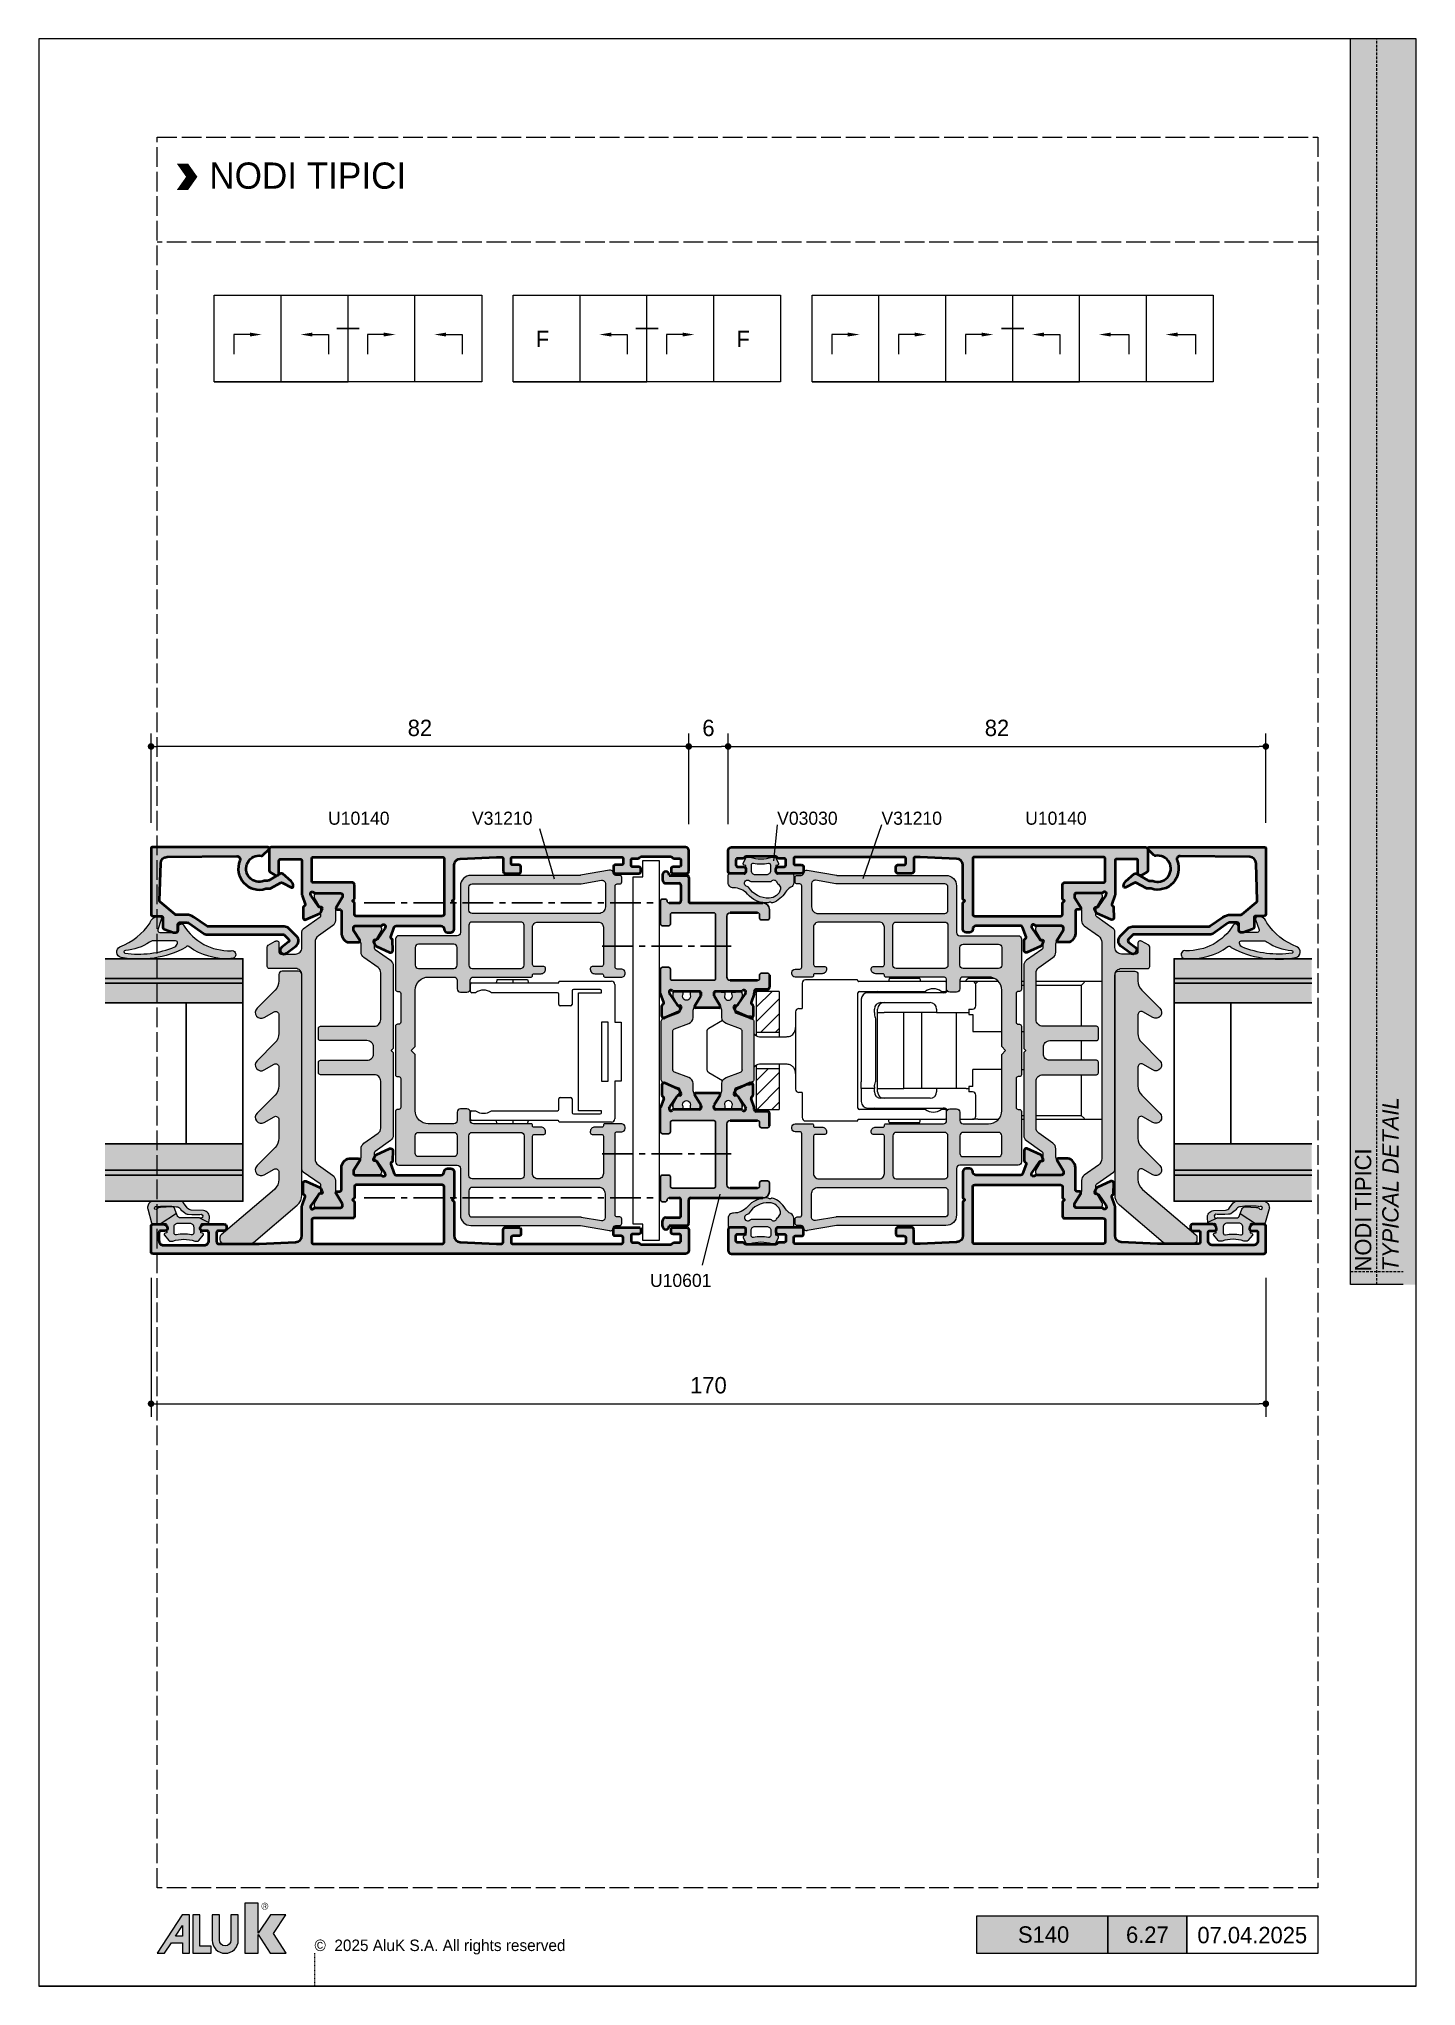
# Paper-space layout 'S6 27' of a CAD drawing. Header units: millimetres. Extents: x 180 to 390, y 30 to 327.
# The model-space entities are those that its viewports show. They can reach past a viewport. Long polylines and large blocks are cut down to what shows.
import ezdxf
from ezdxf.enums import TextEntityAlignment as Align

# ---------------------------------------------------------------- set-up
doc = ezdxf.new("R2010")
doc.units = ezdxf.units.MM
doc.header["$LTSCALE"] = 0.25
doc.header["$MEASUREMENT"] = 0
for name, pattern in [('ACAD_ISO02W100', [15, 12, -3]), ('CENTER', [2, 1.25, -0.25, 0.25, -0.25]), ('DOT2', [0.125, 0, -0.125]), ('HIDDEN', [9.525, 6.35, -3.175])]:
    doc.linetypes.add(name, pattern=pattern)
doc.layers.get('0').update_dxf_attribs({"lineweight": 5})
doc.layers.get('Defpoints').update_dxf_attribs({"lineweight": 5})
for name, color, linetype, lineweight in [('01_Accessories', 102, 'Continuous', 9), ('01_Aluminum', 4, 'Continuous', 40), ('01_Axis', 1, 'CENTER', 15), ('01_Dimension', 251, 'Continuous', 9), ('01_External Border', 150, 'Continuous', 20), ('01_Fill Glass', 254, 'Continuous', 0), ('01_Fill Plastic', 253, 'Continuous', 0), ('01_Fill Polyamide', 10, 'Continuous', 0), ('01_Glazing', 6, 'Continuous', 25), ('01_Plastic', 3, 'Continuous', 20), ('01_Polyamide', 201, 'Continuous', 20), ('01_Text', 40, 'Continuous', 25)]:
    doc.layers.add(name, color=color, linetype=linetype, lineweight=lineweight)
for name, color, linetype in [('01_ALUK Logo', 7, 'Continuous'), ('ASSI', 1, 'CENTER'), ('GOMMA', 3, 'Continuous'), ('GROSSA', 4, 'Continuous'), ('QUOTE', 254, 'Continuous'), ('VETRO', 6, 'Continuous')]:
    doc.layers.add(name, color=color, linetype=linetype)
for name, color, linetype, lineweight, true_color in [('01_Fill 2°material', 7, 'Continuous', 0, 0xbfbfbf), ('01_Fill Aluminum', 7, 'Continuous', 0, 0xdcdcdc), ('01_Fill Border Red', 7, 'Continuous', 20, 0xe2001a), ('01_Text [White]', 7, 'Continuous', 25, 0xffffff)]:
    doc.layers.add(name, color=color, linetype=linetype, lineweight=lineweight, true_color=true_color)
doc.layers.add('01_Fill Border Grey', color=7, linetype='Continuous', true_color=0x555655)
doc.layers.add('02_Block Frame', color=7, linetype='Continuous', lineweight=5, true_color=0xe2001a, plot=False)
doc.layers.add('02_Layout Grid', color=252, linetype='DOT2', lineweight=5, plot=False, transparency=0.5)
doc.styles.add('ALUK Main&Secondary Titles', font='GOTHIC.TTF')
doc.styles.add('Aluk Text', font='GOTHIC.TTF')
doc.styles.get("Standard").update_dxf_attribs({"font": 'arial.ttf'})
doc.dimstyles.new('ALUK Manual 1-1', dxfattribs={"dimtxt": 2.5, "dimasz": 1, "dimexe": 2, "dimexo": 4, "dimgap": 1.5, "dimtad": 3, "dimdec": 1, "dimdsep": 46, "dimtxsty": 'Aluk Text', "dimblk": 'DOT', "dimcen": 0, "dimclrd": 256, "dimclre": 256, "dimclrt": 2, "dimaunit": 1, "dimadec": 0, "dimazin": 0, "dimtfac": 0.7, "dimtdec": 1, "dimtmove": 0, "dimatfit": 3, "dimldrblk": 'DOT', "dimfxl": 1, "dimtolj": 2, "dimlwd": -1, "dimlwe": -1, "dimarcsym": 0})

psp = doc.layouts.new('S6 27')

msp = doc.modelspace()

# ---------------------------------------------------------------- texts
at = {"layer": '01_Text', "style": 'Aluk Text'}
for s, p in [('U10140', (1604.071, -608.865)), ('V31210', (1626.01, -608.865)), ('V03030', (1672.55, -608.865)), ('V31210', (1688.459, -608.865)), ('U10140', (1710.371, -608.865)), ('U10601', (1653.159, -679.364))]:
    msp.add_text(s, height=2, dxfattribs=at).set_placement(p)
at = {"layer": '01_Text', "insert": (1585.958, -507.847), "char_height": 4, "attachment_point": 1, "style": 'ALUK Main&Secondary Titles'}
msp.add_mtext_dynamic_manual_height_columns('NODI TIPICI', width=120.62971, gutter_width=15, heights=[0], dxfattribs=at)
at = {"layer": '01_Text', "ltscale": 0.25, "char_height": 2.5, "attachment_point": 3, "style": 'Aluk Text'}
for insert in [(1637.793, -533.514), (1668.379, -533.514)]:
    msp.add_mtext_dynamic_manual_height_columns('F', width=3.17792, gutter_width=12.5, heights=[0], dxfattribs=dict(at, insert=insert))
at = {"layer": '01_Text', "style": 'ALUK Main&Secondary Titles'}
msp.add_attdef('07.04.2025', text='', height=2.5, dxfattribs=at).set_placement((1745, -778.229), align=Align.MIDDLE)
at = {"layer": '01_Text [White]', "color": 7, "ltscale": 0.25, "true_color": 0xffffff, "style": 'Aluk Text'}
msp.add_attdef('6.27', text='', height=2.5, dxfattribs=at).set_placement((1729, -778.165), align=Align.MIDDLE)

# ---------------------------------------------------------------- blocks, each defined once
blk = doc.blocks.new('serie_')
at = {"layer": '01_Text [White]', "color": 7, "true_color": 0xffffff, "insert": (10, -2.87), "char_height": 2.5, "attachment_point": 5, "style": 'ALUK Main&Secondary Titles'}
blk.add_mtext_dynamic_manual_height_columns('S140', width=20, gutter_width=12.5, heights=[0], dxfattribs=at)
blk = doc.blocks.new('A$Cbb59215b')
at = {"layer": '01_Accessories', "ltscale": 0.25}
for p, q in [((15.5, 9.2), (15.5, 10.3)), ((15.7, 10.5), (28.9, 10.5)), ((16.3, 9), (15.7, 9)), ((28.8, 9), (18.7, 9)), ((19.575, 11), (19.45, 10.5)), ((19.575, 11), (22, 11)), ((22, 11), (24.215, 11)), ((22, 10.5), (22, 11)), ((24.215, 11), (24.34, 10.5)), ((29, 10.6), (29, 10.65)), ((29.1, 10.75), (37, 10.75)), ((31, 9.3), (31, 7.2)), ((35.3, 9.5), (31.2, 9.5)), ((32, -9), (32, 9)), ((32, 9), (35.5, 9)), ((35.5, 9), (35.5, 9.3)), ((37.5, 10.25), (37.5, 4.5)), ((29, 7.2), (29, 8.8)), ((30.8, 7), (29.2, 7)), ((36.5, 4.5), (35.5, 4.5)), ((35.5, 4.5), (35.5, -4.5)), ((36.5, -4.5), (36.5, 4.5)), ((37.5, 4.5), (38.5, 4.5)), ((38.5, 4.5), (38.5, -4.5)), ((35.5, -4.5), (36.5, -4.5)), ((38.5, -4.5), (37.5, -4.5)), ((37.5, -4.5), (37.5, -10.25)), ((29, -8.8), (29, -7.2)), ((29.2, -7), (30.8, -7)), ((31, -7.2), (31, -9.3)), ((15.5, -10.3), (15.5, -9.2)), ((15.7, -9), (16.3, -9)), ((28.9, -10.5), (15.7, -10.5)), ((18.7, -9), (28.8, -9)), ((19.575, -11), (19.45, -10.5)), ((22, -11), (19.575, -11)), ((22, -11), (22, -10.5)), ((24.215, -11), (22, -11)), ((24.215, -11), (24.34, -10.5)), ((29, -10.65), (29, -10.6)), ((37, -10.75), (29.1, -10.75)), ((31.2, -9.5), (35.3, -9.5)), ((35.5, -9), (32, -9)), ((35.5, -9.3), (35.5, -9))]:
    blk.add_line(p, q, dxfattribs=at)
for centre, radius, start, end in [((15.7, 10.3), 0.2, 90, 180), ((15.7, 9.2), 0.2, 180, 270), ((17.5, 7.4), 2, 53.1301, 126.8699), ((28.8, 8.8), 0.2, 0, 90), ((28.9, 10.6), 0.1, 270, 0), ((29.1, 10.65), 0.1, 90, 180), ((31.2, 9.3), 0.2, 90, 180), ((35.3, 9.3), 0.2, 0, 90), ((37, 10.25), 0.5, 0, 90), ((29.2, 7.2), 0.2, 180, 270), ((30.8, 7.2), 0.2, 270, 0), ((28.8, -8.8), 0.2, 270, 0), ((29.2, -7.2), 0.2, 90, 180), ((30.8, -7.2), 0.2, 0, 90), ((15.7, -9.2), 0.2, 90, 180), ((15.7, -10.3), 0.2, 180, 270), ((17.5, -7.4), 2, 233.1301, 306.8699), ((28.9, -10.6), 0.1, 0, 90), ((29.1, -10.65), 0.1, 180, 270), ((31.2, -9.3), 0.2, 180, 270), ((35.3, -9.3), 0.2, 270, 0), ((37, -10.25), 0.5, 270, 0)]:
    blk.add_arc(centre, radius, start, end, dxfattribs=at)
blk = doc.blocks.new('profilo 5 4 amteee')
at = {"layer": '01_Fill Aluminum', "ltscale": 0.25}
h = blk.add_hatch(color=256, dxfattribs=at)
h.dxf.hatch_style = 1
h.paths.add_polyline_path([(16.44, -9.66, 0.414214), (16.14, -9.36), (14.44, -9.36, -0.414214), (14.14, -9.06), (14.14, -8.79, 0.086513), (14.12, -8.69), (13.66, -7.39, -0.392793), (13.78, -7.1), (13.8, -7.09, 0.294413), (13.94, -6.88), (13.95, -5.3, 0.548619), (13.52, -5.02), (11.42, -5.97, 0.177976), (11.27, -6.12), (11.03, -6.62, 0.717549), (11.27, -6.91, -0.329769), (11.61, -7.03), (12.74, -8.66), (12.82, -8.84, -0.855531), (12.32, -9.16, 0.213411), (12.1, -9.06), (8.24, -9.06, -0.414214), (7.94, -8.76), (7.94, -8.54, -0.137872), (7.99, -8.38), (8.91, -6.87, 0.585524), (8.74, -6.56), (5.24, -6.56, 0.585524), (5.07, -6.87), (6, -8.38, -0.137872), (6.04, -8.54), (6.04, -8.76, -0.414214), (5.74, -9.06), (1.89, -9.06, 0.213411), (1.67, -9.16, -0.85546), (1.17, -8.84), (1.25, -8.66), (2.37, -7.03, -0.267949), (2.65, -6.9), (2.76, -6.91, 0.57735), (2.96, -6.62), (2.72, -6.12, 0.177976), (2.57, -5.97), (0.46, -5.02, 0.544467), (0.04, -5.3), (0.05, -6.88, 0.303984), (0.2, -7.09, -0.402738), (0.33, -7.39), (-0.16, -8.74), (-0.16, -12.46, 0.414214), (0.14, -12.76), (1.04, -12.76, 0.414214), (1.34, -12.46), (1.34, -11.06, -0.414214), (1.64, -10.76), (7.94, -10.76, -0.414214), (8.24, -11.06), (8.24, -20.76, -0.414214), (7.94, -21.06), (1.64, -21.06, -0.414214), (1.34, -20.76), (1.34, -19.36, 0.414214), (1.04, -19.06), (0.14, -19.06, 0.414214), (-0.16, -19.36), (-0.16, -22.86, 0.414214), (0.14, -23.16), (0.54, -23.16, 0.414214), (0.84, -22.86, -0.414214), (1.14, -22.56), (2.64, -22.56, -0.414214), (2.94, -22.86), (2.94, -25.26, -0.414214), (2.64, -25.56), (0.64, -25.56, 0.414214), (0.14, -26.06), (0.14, -26.86, 1), (1.14, -26.86), (1.14, -26.76), (3.84, -26.76, 0.414214), (4.14, -26.46), (4.14, -22.86, -0.414214), (4.44, -22.56), (15.44, -22.56, 0.414214), (16.44, -21.56), (16.44, -20.26, 0.414214), (16.14, -19.96), (15.24, -19.96, 0.414214), (14.94, -20.26), (14.94, -20.76, -0.414214), (14.64, -21.06), (10.44, -21.06, -0.414214), (9.94, -20.56), (9.94, -11.26, -0.414214), (10.44, -10.76), (14.64, -10.76, -0.414214), (14.94, -11.06), (14.94, -11.56, 0.414214), (15.24, -11.86), (16.14, -11.86, 0.414214), (16.44, -11.56)])
h.paths.add_polyline_path([(16.44, 11.44, 0.414214), (16.14, 11.74), (15.24, 11.74, 0.414214), (14.94, 11.44), (14.94, 10.94, -0.414214), (14.64, 10.64), (10.44, 10.64, -0.414214), (9.94, 11.14), (9.94, 20.44, -0.414214), (10.44, 20.94), (14.64, 20.94, -0.414214), (14.94, 20.64), (14.94, 20.14, 0.414214), (15.24, 19.84), (16.14, 19.84, 0.414214), (16.44, 20.14), (16.44, 21.44, 0.414214), (15.44, 22.44), (4.44, 22.44, -0.414214), (4.14, 22.74), (4.14, 26.34, 0.414214), (3.84, 26.64), (1.14, 26.64), (1.14, 26.74, 1), (0.14, 26.74), (0.14, 25.94, 0.414214), (0.64, 25.44), (2.64, 25.44, -0.414214), (2.94, 25.14), (2.94, 22.74, -0.414214), (2.64, 22.44), (1.14, 22.44, -0.414214), (0.84, 22.74, 0.414214), (0.54, 23.04), (0.14, 23.04, 0.414214), (-0.16, 22.74), (-0.16, 19.24, 0.414214), (0.14, 18.94), (1.04, 18.94, 0.414214), (1.34, 19.24), (1.34, 20.64, -0.414214), (1.64, 20.94), (7.94, 20.94, -0.414214), (8.24, 20.64), (8.24, 10.94, -0.414214), (7.94, 10.64), (1.64, 10.64, -0.414214), (1.34, 10.94), (1.34, 12.34, 0.414214), (1.04, 12.64), (0.14, 12.64, 0.414214), (-0.16, 12.34), (-0.16, 8.62), (0.33, 7.27, -0.392793), (0.2, 6.97), (0.19, 6.97, 0.294413), (0.05, 6.75), (0.04, 5.17, 0.548619), (0.46, 4.9), (2.57, 5.85, 0.177976), (2.72, 5.99), (2.96, 6.5, 0.717549), (2.71, 6.79, -0.329769), (2.37, 6.9), (1.25, 8.53), (1.17, 8.72, -0.855531), (1.67, 9.04, 0.213411), (1.89, 8.94), (5.74, 8.94, -0.414214), (6.04, 8.64), (6.04, 8.42, -0.137872), (6, 8.26), (5.07, 6.74, 0.585524), (5.24, 6.44), (8.74, 6.44, 0.585524), (8.91, 6.74), (7.99, 8.26, -0.137872), (7.94, 8.42), (7.94, 8.64, -0.414214), (8.24, 8.94), (12.1, 8.94, 0.213411), (12.32, 9.04, -0.85546), (12.82, 8.72), (12.74, 8.53), (11.61, 6.9, -0.267949), (11.34, 6.78), (11.22, 6.79, 0.57735), (11.03, 6.5), (11.27, 5.99, 0.177976), (11.42, 5.85), (13.53, 4.9, 0.544467), (13.95, 5.17), (13.94, 6.75, 0.303984), (13.79, 6.97, -0.402738), (13.66, 7.27), (14.12, 8.57, 0.086513), (14.14, 8.67), (14.14, 8.94, -0.414214), (14.44, 9.24), (16.14, 9.24, 0.414214), (16.44, 9.54)])
at = {"layer": '01_Fill Polyamide', "ltscale": 0.25}
h = blk.add_hatch(color=256, dxfattribs=at)
h.dxf.hatch_style = 1
h.paths.add_polyline_path([(14.08, 4.35, 0.315299), (13.82, 4.73), (11.38, 5.61, -0.315299), (11.18, 5.9), (11.18, 5.95, -0.131571), (11.35, 6.55), (12.28, 8.18), (12.28, 8.54, 0.414214), (11.88, 8.94), (11.38, 8.94, 0.414214), (11.28, 8.84), (10.91, 8.84, 0.350845), (10.71, 8.68, 0.121313), (10.75, 8.4, -1.437851), (9.62, 8.4, 0.121313), (9.65, 8.68, 0.350845), (9.46, 8.84), (9.08, 8.84, 0.414214), (8.98, 8.94), (8.48, 8.94, 0.414214), (8.08, 8.54), (8.08, 8.23, 0.131571), (8.11, 8.13), (9.02, 6.55, -0.131571), (9.18, 5.95), (9.18, 4.99, 0.315299), (9.84, 4.05), (12.02, 3.25, -0.315299), (12.28, 2.88), (12.28, -3, -0.315299), (12.02, -3.38), (9.84, -4.17, 0.315299), (9.18, -5.11), (9.18, -6.07, -0.131571), (9.02, -6.67), (8.11, -8.26, 0.131571), (8.08, -8.36), (8.08, -8.66, 0.414214), (8.48, -9.06), (8.98, -9.06, 0.414214), (9.08, -8.96), (9.46, -8.96, 0.350845), (9.65, -8.81, 0.121313), (9.62, -8.52, -1.437851), (10.75, -8.52, 0.121313), (10.71, -8.81, 0.350845), (10.91, -8.96), (11.28, -8.96, 0.414214), (11.38, -9.06), (11.88, -9.06, 0.414214), (12.28, -8.66), (12.28, -8.3), (11.35, -6.67, -0.131571), (11.18, -6.07), (11.18, -6.02, -0.315299), (11.38, -5.74), (13.82, -4.85, 0.315299), (14.08, -4.47)])
h.paths.add_polyline_path([(1.7, 2.88, -0.315299), (1.96, 3.25), (4.14, 4.05, 0.315299), (4.8, 4.99), (4.8, 5.95, -0.131571), (4.96, 6.55), (5.87, 8.13, 0.131571), (5.9, 8.23), (5.9, 8.54, 0.414214), (5.5, 8.94), (5, 8.94, 0.414214), (4.9, 8.84), (4.53, 8.84, 0.350845), (4.33, 8.68, 0.121313), (4.36, 8.4, -1.437851), (3.24, 8.4, 0.121313), (3.27, 8.68, 0.350845), (3.08, 8.84), (2.7, 8.84, 0.414214), (2.6, 8.94), (2.1, 8.94, 0.414214), (1.7, 8.54), (1.7, 8.18), (2.64, 6.55, -0.131571), (2.8, 5.95), (2.8, 5.9, -0.315299), (2.6, 5.61), (0.16, 4.73, 0.315299), (-0.1, 4.35), (-0.1, -4.47, 0.315299), (0.16, -4.85), (2.6, -5.74, -0.315299), (2.8, -6.02), (2.8, -6.07, -0.131571), (2.64, -6.67), (1.7, -8.3), (1.7, -8.66, 0.414214), (2.1, -9.06), (2.6, -9.06, 0.414214), (2.7, -8.96), (3.08, -8.96, 0.350845), (3.27, -8.81, 0.121313), (3.24, -8.52, -1.437851), (4.36, -8.52, 0.121313), (4.33, -8.81, 0.350845), (4.53, -8.96), (4.9, -8.96, 0.414214), (5, -9.06), (5.5, -9.06, 0.414214), (5.9, -8.66), (5.9, -8.36, 0.131571), (5.87, -8.26), (4.96, -6.67, -0.131571), (4.8, -6.07), (4.8, -5.11, 0.315299), (4.14, -4.17), (1.96, -3.38, -0.315299), (1.7, -3)])
at = {"layer": '01_Aluminum'}
for p, q in [((0.14, 26.74), (0.14, 25.94)), ((0.64, 25.44), (2.64, 25.44)), ((1.14, 26.64), (3.84, 26.64)), ((2.94, 25.14), (2.94, 22.74)), ((4.14, 26.34), (4.14, 22.74)), ((1.14, 22.44), (2.64, 22.44)), ((4.44, 22.44), (15.44, 22.44)), ((14.64, 20.94), (10.44, 20.94)), ((5.74, 8.94), (1.89, 8.94)), ((12.1, 8.94), (8.24, 8.94)), ((10.44, 10.64), (14.64, 10.64)), ((14.14, 8.94), (14.14, 8.67)), ((16.14, 9.24), (14.44, 9.24)), ((16.44, 11.44), (16.44, 9.54)), ((0.33, 7.27), (-0.16, 8.62)), ((0.04, 5.17), (0.05, 6.75)), ((0.19, 6.97), (0.2, 6.97)), ((1.17, 8.72), (1.25, 8.53)), ((1.25, 8.53), (2.37, 6.9)), ((2.65, 6.78), (2.76, 6.79)), ((2.96, 6.5), (2.72, 5.99)), ((5.07, 6.74), (6, 8.26)), ((8.74, 6.44), (5.24, 6.44)), ((6.04, 8.42), (6.04, 8.64)), ((7.94, 8.64), (7.94, 8.42)), ((7.99, 8.26), (8.91, 6.74)), ((11.27, 5.99), (11.03, 6.5)), ((11.22, 6.79), (11.34, 6.78)), ((11.61, 6.9), (12.74, 8.53)), ((12.74, 8.53), (12.82, 8.72)), ((14.12, 8.57), (13.66, 7.27)), ((13.78, 6.97), (13.8, 6.97)), ((13.94, 6.75), (13.95, 5.17)), ((2.57, 5.85), (0.46, 4.9)), ((13.52, 4.9), (11.42, 5.85)), ((0.04, -5.3), (0.05, -6.88)), ((2.57, -5.97), (0.46, -5.02)), ((13.52, -5.02), (11.42, -5.97)), ((13.94, -6.88), (13.95, -5.3)), ((0.33, -7.39), (-0.16, -8.74)), ((0.19, -7.09), (0.2, -7.1)), ((1.17, -8.84), (1.25, -8.66)), ((1.25, -8.66), (2.37, -7.03)), ((2.65, -6.9), (2.76, -6.91)), ((2.96, -6.62), (2.72, -6.12)), ((5.07, -6.87), (6, -8.38)), ((8.74, -6.56), (5.24, -6.56)), ((6.04, -8.54), (6.04, -8.76)), ((7.94, -8.76), (7.94, -8.54)), ((7.99, -8.38), (8.91, -6.87)), ((11.27, -6.12), (11.03, -6.62)), ((11.22, -6.91), (11.34, -6.9)), ((11.61, -7.03), (12.74, -8.66)), ((12.74, -8.66), (12.82, -8.84)), ((14.12, -8.69), (13.66, -7.39)), ((13.78, -7.1), (13.8, -7.09)), ((14.14, -9.06), (14.14, -8.79)), ((5.74, -9.06), (1.89, -9.06)), ((12.1, -9.06), (8.24, -9.06)), ((10.44, -10.76), (14.64, -10.76)), ((16.14, -9.36), (14.44, -9.36)), ((16.44, -11.56), (16.44, -9.66)), ((1.14, -22.56), (2.64, -22.56)), ((2.94, -25.26), (2.94, -22.86)), ((4.14, -26.46), (4.14, -22.86)), ((4.44, -22.56), (15.44, -22.56)), ((14.64, -21.06), (10.44, -21.06)), ((0.14, -26.86), (0.14, -26.06)), ((0.64, -25.56), (2.64, -25.56)), ((1.14, -26.76), (3.84, -26.76))]:
    blk.add_line(p, q, dxfattribs=at)
for centre, radius, start, end in [((0.64, 26.74), 0.5, 360, 180), ((0.64, 25.94), 0.5, 180, 270), ((2.64, 25.14), 0.3, 0, 90), ((3.84, 26.34), 0.3, 0, 90), ((2.64, 22.74), 0.3, 270, 0), ((4.44, 22.74), 0.3, 180, 270), ((1.44, 8.84), 0.3, 41.8127, 203.9953), ((1.89, 9.24), 0.3, 221.8127, 270), ((5.74, 8.64), 0.3, 0, 90), ((8.24, 8.64), 0.3, 90, 180), ((12.1, 9.24), 0.3, 270, 318.1873), ((12.54, 8.84), 0.3, 336.0047, 138.1873), ((14.44, 8.94), 0.3, 90, 180), ((16.14, 9.54), 0.3, 270, 0), ((0.28, 6.75), 0.235, 114, 179.6205), ((0.11, 7.19), 0.235, 294, 19.7782), ((2.62, 7.08), 0.3, 214.6205, 274.6205), ((2.45, 6.12), 0.3, 294.2542, 334.6205), ((2.78, 6.59), 0.2, 334.6205, 94.6205), ((5.24, 6.64), 0.2, 148.6, 270), ((5.74, 8.42), 0.3, 328.6, 0), ((8.24, 8.42), 0.3, 180, 211.4), ((8.74, 6.64), 0.2, 270, 31.4), ((11.21, 6.59), 0.2, 85.3795, 205.3795), ((11.54, 6.12), 0.3, 205.3795, 245.7458), ((11.36, 7.08), 0.3, 265.3795, 325.3795), ((13.88, 7.19), 0.235, 160.2218, 246), ((13.7, 6.75), 0.235, 0.3795, 66), ((13.84, 8.67), 0.3, 340.2218, 0), ((0.34, 5.17), 0.3, 179.6205, 294.6205), ((13.65, 5.17), 0.3, 245.3795, 0.3795), ((0.34, -5.3), 0.3, 65.3795, 180.3795), ((13.65, -5.3), 0.3, 359.6205, 114.6205), ((0.28, -6.87), 0.235, 180.3795, 246), ((0.11, -7.31), 0.235, 340.2218, 66), ((1.44, -8.96), 0.3, 156.0047, 318.1873), ((2.62, -7.2), 0.3, 85.3795, 145.3795), ((2.45, -6.24), 0.3, 25.3795, 65.7458), ((2.78, -6.71), 0.2, 265.3795, 25.3795), ((5.24, -6.76), 0.2, 90, 211.4), ((5.74, -8.76), 0.3, 270, 0), ((5.74, -8.54), 0.3, 0, 31.4), ((8.24, -8.54), 0.3, 148.6, 180), ((8.24, -8.76), 0.3, 180, 270), ((8.74, -6.76), 0.2, 328.6, 90), ((11.21, -6.71), 0.2, 154.6205, 274.6205), ((11.54, -6.24), 0.3, 114.2542, 154.6205), ((11.36, -7.2), 0.3, 34.6205, 94.6205), ((12.54, -8.96), 0.3, 221.8127, 23.9953), ((13.88, -7.31), 0.235, 114, 199.7782), ((13.7, -6.87), 0.235, 294, 359.6205), ((13.84, -8.79), 0.3, 360, 19.7782), ((1.89, -9.36), 0.3, 90, 138.1873), ((12.1, -9.36), 0.3, 41.8127, 90), ((14.44, -9.06), 0.3, 180, 270), ((16.14, -9.66), 0.3, 360, 90), ((2.64, -22.86), 0.3, 0, 90), ((4.44, -22.86), 0.3, 90, 180), ((0.64, -26.06), 0.5, 90, 180), ((2.64, -25.26), 0.3, 270, 0), ((3.84, -26.46), 0.3, 270, 0), ((0.64, -26.86), 0.5, 180, 0)]:
    blk.add_arc(centre, radius, start, end, dxfattribs=at)
at = {"layer": '01_Polyamide'}
for points in [[(1.7, -3.06), (1.7, 2.88, -0.315299), (1.96, 3.25), (4.14, 4.05, 0.315299), (4.8, 4.99), (4.8, 5.95, -0.131571), (4.96, 6.55), (5.87, 8.13, 0.131571), (5.9, 8.23), (5.9, 8.54, 0.414214), (5.5, 8.94), (5, 8.94, 0.414214), (4.9, 8.84), (4.53, 8.84, 0.414214), (4.33, 8.64), (4.33, 8.61, 0.08909), (4.36, 8.4, -1.437851), (3.24, 8.4, 0.08909), (3.28, 8.61), (3.28, 8.64, 0.414214), (3.08, 8.84), (2.7, 8.84, 0.414214), (2.6, 8.94), (2.1, 8.94, 0.414214), (1.7, 8.54), (1.7, 8.18), (2.64, 6.55, -0.131571), (2.8, 5.95), (2.8, 5.9), (2.8, 5.9), (2.8, 5.9), (2.8, 5.9), (2.8, 5.9, -0.315299), (2.6, 5.61), (0.16, 4.73, 0.315299), (-0.1, 4.35), (-0.1, -4.47, 0.315299), (0.16, -4.85), (2.6, -5.74, -0.315299), (2.8, -6.02, 0.315299), (2.6, -5.74, -0.315299), (2.8, -6.02), (2.8, -6.07), (2.8, -6.02), (2.8, -6.07, -0.131571), (2.64, -6.67, 0.131571), (2.8, -6.07, -0.131571), (2.64, -6.67), (1.7, -8.3), (2.64, -6.67), (1.7, -8.3), (1.7, -8.66), (1.7, -8.3), (1.7, -8.66, 0.414214), (2.1, -9.06), (2.6, -9.06, 0.414214), (2.7, -8.96), (3.08, -8.96, 0.414214), (3.28, -8.76), (3.28, -8.73, 0.08909), (3.24, -8.52, -1.437851), (4.36, -8.52, 0.08909), (4.33, -8.73), (4.33, -8.76, 0.414214), (4.53, -8.96), (4.9, -8.96, 0.414214), (5, -9.06), (5.5, -9.06, 0.414214), (5.9, -8.66), (5.9, -8.36, 0.131571), (5.87, -8.26), (4.96, -6.67, -0.131571), (4.8, -6.07), (4.8, -5.11, 0.315299), (4.14, -4.17), (1.96, -3.38, -0.315299), (1.7, -3)], [(12.28, -3.06), (12.28, 2.88, 0.315299), (12.02, 3.25), (9.84, 4.05, -0.315299), (9.18, 4.99), (9.18, 5.95, 0.131571), (9.02, 6.55), (8.11, 8.13, -0.131571), (8.08, 8.23), (8.08, 8.54, -0.414214), (8.48, 8.94), (8.98, 8.94, -0.414214), (9.08, 8.84), (9.46, 8.84, -0.414214), (9.66, 8.64), (9.66, 8.61, -0.08909), (9.62, 8.4, 1.437851), (10.75, 8.4, -0.08909), (10.71, 8.61), (10.71, 8.64, -0.414214), (10.91, 8.84), (11.28, 8.84, -0.414214), (11.38, 8.94), (11.88, 8.94, -0.414214), (12.28, 8.54), (12.28, 8.18), (11.35, 6.55, 0.131571), (11.18, 5.95), (11.18, 5.9), (11.18, 5.9), (11.18, 5.9), (11.18, 5.9), (11.18, 5.9, 0.315299), (11.38, 5.61), (13.82, 4.73, -0.315299), (14.08, 4.35), (14.08, -4.47, -0.315299), (13.82, -4.85), (11.38, -5.74, 0.315299), (11.18, -6.02, -0.315299), (11.38, -5.74, 0.315299), (11.18, -6.02), (11.18, -6.07), (11.18, -6.02), (11.18, -6.07, 0.131571), (11.35, -6.67, -0.131571), (11.18, -6.07, 0.131571), (11.35, -6.67), (12.28, -8.3), (11.35, -6.67), (12.28, -8.3), (12.28, -8.66), (12.28, -8.3), (12.28, -8.66, -0.414214), (11.88, -9.06), (11.38, -9.06, -0.414214), (11.28, -8.96), (10.91, -8.96, -0.414214), (10.71, -8.76), (10.71, -8.73, -0.08909), (10.75, -8.52, 1.437851), (9.62, -8.52, -0.08909), (9.66, -8.73), (9.66, -8.76, -0.414214), (9.46, -8.96), (9.08, -8.96, -0.414214), (8.98, -9.06), (8.48, -9.06, -0.414214), (8.08, -8.66), (8.08, -8.36, -0.131571), (8.11, -8.26), (9.02, -6.67, 0.131571), (9.18, -6.07), (9.18, -5.11, -0.315299), (9.84, -4.17), (12.02, -3.38, 0.315299), (12.28, -3)]]:
    blk.add_lwpolyline(points, format="xyb", close=True, dxfattribs=at)
at = {"layer": 'GROSSA'}
for p, q in [((1.14, 26.74), (1.14, 26.64)), ((-0.16, 22.74), (-0.16, 19.24)), ((0.54, 23.04), (0.14, 23.04)), ((0.84, 22.74), (0.84, 22.74)), ((7.94, 20.94), (1.64, 20.94)), ((16.44, 21.44), (16.44, 20.14)), ((1.04, 18.94), (0.14, 18.94)), ((1.34, 20.64), (1.34, 19.24)), ((8.24, 10.94), (8.24, 20.64)), ((9.94, 11.14), (9.94, 20.44)), ((14.94, 20.14), (14.94, 20.64)), ((16.14, 19.84), (15.24, 19.84)), ((-0.16, 12.34), (-0.16, 8.62)), ((1.04, 12.64), (0.14, 12.64)), ((1.34, 12.34), (1.34, 10.94)), ((7.94, 10.64), (1.64, 10.64)), ((14.94, 10.94), (14.94, 11.44)), ((16.14, 11.74), (15.24, 11.74)), ((-0.16, -12.46), (-0.16, -8.74)), ((1.34, -12.46), (1.34, -11.06)), ((7.94, -10.76), (1.64, -10.76)), ((8.24, -11.06), (8.24, -20.76)), ((9.94, -11.26), (9.94, -20.56)), ((14.94, -11.06), (14.94, -11.56)), ((16.14, -11.86), (15.24, -11.86)), ((1.04, -12.76), (0.14, -12.76)), ((-0.16, -22.86), (-0.16, -19.36)), ((1.04, -19.06), (0.14, -19.06)), ((1.34, -20.76), (1.34, -19.36)), ((14.94, -20.26), (14.94, -20.76)), ((16.14, -19.96), (15.24, -19.96)), ((16.44, -21.56), (16.44, -20.26)), ((0.54, -23.16), (0.14, -23.16)), ((0.84, -22.86), (0.84, -22.86)), ((7.94, -21.06), (1.64, -21.06)), ((1.14, -26.86), (1.14, -26.76))]:
    blk.add_line(p, q, dxfattribs=at)
for centre, radius, start, end in [((0.14, 22.74), 0.3, 90, 180), ((0.54, 22.74), 0.3, 360, 90), ((1.14, 22.74), 0.3, 180, 270), ((1.64, 20.64), 0.3, 90, 180), ((7.94, 20.64), 0.3, 0, 90), ((10.44, 20.44), 0.5, 90, 180), ((14.64, 20.64), 0.3, 360, 90), ((15.44, 21.44), 1, 360, 90), ((0.14, 19.24), 0.3, 180, 270), ((1.04, 19.24), 0.3, 270, 0), ((15.24, 20.14), 0.3, 180, 270), ((16.14, 20.14), 0.3, 270, 360), ((0.14, 12.34), 0.3, 90, 180), ((1.04, 12.34), 0.3, 0, 90), ((1.64, 10.94), 0.3, 180, 270), ((7.94, 10.94), 0.3, 270, 0), ((10.44, 11.14), 0.5, 180, 270), ((14.64, 10.94), 0.3, 270, 0), ((15.24, 11.44), 0.3, 90, 180), ((16.14, 11.44), 0.3, 360, 90), ((1.64, -11.06), 0.3, 90, 180), ((7.94, -11.06), 0.3, 360, 90), ((10.44, -11.26), 0.5, 90, 180), ((14.64, -11.06), 0.3, 0, 90), ((15.24, -11.56), 0.3, 180, 270), ((16.14, -11.56), 0.3, 270, 0), ((0.14, -12.46), 0.3, 180, 270), ((1.04, -12.46), 0.3, 270, 360), ((0.14, -19.36), 0.3, 90, 180), ((1.04, -19.36), 0.3, 360, 90), ((1.64, -20.76), 0.3, 180, 270), ((7.94, -20.76), 0.3, 270, 360), ((10.44, -20.56), 0.5, 180, 270), ((14.64, -20.76), 0.3, 270, 0), ((15.24, -20.26), 0.3, 90, 180), ((16.14, -20.26), 0.3, 0, 90), ((0.14, -22.86), 0.3, 180, 270), ((0.54, -22.86), 0.3, 270, 0), ((1.14, -22.86), 0.3, 90, 180), ((15.44, -21.56), 1, 270, 0)]:
    blk.add_arc(centre, radius, start, end, dxfattribs=at)
blk = doc.blocks.new('U10140')
at = {"layer": '01_Fill Aluminum', "ltscale": 0.25}
h = blk.add_hatch(color=256, dxfattribs=at)
h.dxf.hatch_style = 1
h.paths.add_polyline_path([(28.2, -8.5), (27.9, -8.2), (28.2, -7.9), (28.2, -2.75, -0.400839), (29.15, -1.75), (34.7, -1.5), (35.4, -1.5, -0.414214), (35.7, -1.8), (35.7, -3.7, 0.414214), (36, -4), (38.1, -4, 0.414214), (38.4, -3.7), (38.4, -3, 0.414214), (38.1, -2.7), (37.2, -2.7, -0.414214), (36.9, -2.4), (36.9, -1.8, -0.414214), (37.2, -1.5), (53.7, -1.5, -0.414214), (54, -1.8), (54, -2.4, -0.414214), (53.7, -2.7), (52.8, -2.7, 0.414214), (52.5, -3), (52.5, -3.7, 0.414214), (52.8, -4), (56.4, -4, 0.414214), (56.7, -3.7), (56.7, -3.3, 0.414214), (56.4, -3), (55.5, -3, -0.414214), (55.2, -2.7), (55.2, -2, -0.414214), (55.5, -1.7), (56.25, -1.7, 0.267949), (56.51, -1.55, -0.267949), (56.77, -1.4), (61.23, -1.4, -0.267949), (61.49, -1.55, 0.267949), (61.75, -1.7), (62.5, -1.7, -0.414214), (62.8, -2), (62.8, -2.7, -0.414214), (62.5, -3), (61.6, -3, 0.414214), (61.3, -3.3), (61.3, -3.7, 0.414214), (61.6, -4), (63.7, -4, 0.414214), (64, -3.7), (64, -0.5, 0.414214), (63.5, 0), (0.3, 0, 0.414214), (0, -0.3), (0, -3.55, 0.267949), (0.15, -3.81), (0.93, -4.26, 0.131652), (1.08, -4.3, 0.569051), (1.5, -4), (1.5, -2.1, -0.414214), (1.8, -1.8), (4.7, -1.8, -0.414214), (5, -2.1), (5, -7.27, 0.086513), (5.02, -7.37), (5.49, -8.67, -0.392793), (5.36, -8.97), (5.34, -8.97, 0.294413), (5.21, -9.19), (5.2, -10.76, 0.548619), (5.62, -11.04), (7.73, -10.09, 0.177976), (7.87, -9.95), (8.11, -9.44, 0.717549), (7.87, -9.15, -0.329769), (7.53, -9.03), (6.41, -7.4), (6.33, -7.22, -0.855531), (6.82, -6.9, 0.213411), (7.05, -7), (10.9, -7, -0.414214), (11.2, -7.3), (11.2, -7.61), (10.23, -9.2, 0.585524), (10.4, -9.5), (10.75, -9.5, -0.414214), (11.05, -9.8), (11.05, -13.21, 0.181148), (11.3, -13.87, 0.307022), (12.22, -14.5), (13.65, -14.5, 0.585524), (13.82, -14.2), (12.85, -12.61), (12.85, -12.3, -0.414214), (13.15, -12), (17, -12, 0.213411), (17.23, -11.9, -0.85546), (17.72, -12.22), (17.64, -12.4), (16.52, -14.03, -0.267949), (16.25, -14.16), (16.13, -14.15, 0.57735), (15.94, -14.44), (16.18, -14.95, 0.177976), (16.32, -15.09), (18.43, -16.04, 0.544467), (18.85, -15.76), (18.84, -14.19, 0.303984), (18.7, -13.97, -0.402738), (18.56, -13.67), (19.09, -12.2, -0.316363), (19.38, -12), (26.2, -12, -0.414214), (26.7, -12.5, 0.414214), (27.2, -13), (27.7, -13, 0.414214), (28.2, -12.5)])
h.paths.add_polyline_path([(26.4, -10.5), (13.3, -10.5, -0.414214), (13, -10.2), (13, -8.5), (12.7, -8.2), (13, -7.9), (13, -5.7, 0.414214), (12.7, -5.4), (6.8, -5.4, -0.414214), (6.5, -5.1), (6.5, -1.8, -0.414214), (6.8, -1.5), (26.4, -1.5, -0.414214), (26.7, -1.8), (26.7, -10.2, -0.414214)], flags=16)
h.paths.add_polyline_path([(64, -58.3, 0.414214), (63.7, -58), (61.6, -58, 0.414214), (61.3, -58.3), (61.3, -58.7, 0.414214), (61.6, -59), (62.5, -59, -0.414214), (62.8, -59.3), (62.8, -60, -0.414214), (62.5, -60.3), (61.75, -60.3, 0.267949), (61.49, -60.45, -0.267949), (61.23, -60.6), (56.77, -60.6, -0.267949), (56.51, -60.45, 0.267949), (56.25, -60.3), (55.5, -60.3, -0.414214), (55.2, -60), (55.2, -59.3, -0.414214), (55.5, -59), (56.4, -59, 0.414214), (56.7, -58.7), (56.7, -58.3, 0.414214), (56.4, -58), (52.8, -58, 0.414214), (52.5, -58.3), (52.5, -59, 0.414214), (52.8, -59.3), (53.7, -59.3, -0.414214), (54, -59.6), (54, -60.2, -0.414214), (53.7, -60.5), (37.2, -60.5, -0.414214), (36.9, -60.2), (36.9, -59.6, -0.414214), (37.2, -59.3), (38.1, -59.3, 0.414214), (38.4, -59), (38.4, -58.3, 0.414214), (38.1, -58), (36, -58, 0.414214), (35.7, -58.3), (35.7, -60.2, -0.414214), (35.4, -60.5), (34.7, -60.5), (29.15, -60.25, -0.400839), (28.2, -59.25), (28.2, -54.1), (27.9, -53.8), (28.2, -53.5), (28.2, -49.5, 0.414214), (27.7, -49), (27.2, -49, 0.414214), (26.7, -49.5, -0.414214), (26.2, -50), (19.38, -50, -0.316363), (19.09, -49.8), (18.56, -48.33, -0.392793), (18.69, -48.03), (18.7, -48.03, 0.294413), (18.84, -47.81), (18.85, -46.24, 0.548619), (18.43, -45.96), (16.32, -46.91, 0.177976), (16.18, -47.05), (15.94, -47.56, 0.717549), (16.18, -47.85, -0.329769), (16.52, -47.97), (17.64, -49.6), (17.72, -49.78, -0.855531), (17.23, -50.1, 0.213411), (17, -50), (13.15, -50, -0.414214), (12.85, -49.7), (12.85, -49.39), (13.82, -47.8, 0.585524), (13.65, -47.5), (12.22, -47.5, 0.307022), (11.3, -48.13, 0.181148), (11.05, -48.79), (11.05, -52.2, -0.414214), (10.75, -52.5), (10.4, -52.5, 0.585524), (10.23, -52.8), (11.2, -54.39), (11.2, -54.7, -0.414214), (10.9, -55), (7.05, -55, 0.213411), (6.82, -55.1, -0.85546), (6.33, -54.78), (6.41, -54.6), (7.53, -52.97, -0.267949), (7.8, -52.84), (7.92, -52.85, 0.57735), (8.11, -52.56), (7.87, -52.05, 0.177976), (7.73, -51.91), (5.62, -50.96, 0.544467), (5.2, -51.24), (5.21, -52.81, 0.303984), (5.35, -53.03, -0.402738), (5.49, -53.33), (5.02, -54.63, 0.086513), (5, -54.73), (5, -59.25, -0.400839), (4.05, -60.25), (-1.5, -60.5), (-7.7, -60.5, -0.414214), (-8, -60.2), (-8, -58.8, -0.414214), (-7.7, -58.5), (-6.8, -58.5, 0.414214), (-6.5, -58.2), (-6.5, -57.8, 0.414214), (-6.8, -57.5), (-9.8, -57.5, 0.414214), (-10.5, -58.2, 0.414214), (-10.2, -58.5), (-9.5, -58.5, -0.414214), (-9.2, -58.8), (-9.2, -60, -0.414214), (-9.9, -60.7), (-16.1, -60.7, -0.414214), (-16.8, -60), (-16.8, -58.8, -0.414214), (-16.5, -58.5), (-15.8, -58.5, 0.414214), (-15.5, -58.2, 0.414214), (-16.2, -57.5), (-17.7, -57.5, 0.414214), (-18, -57.8), (-18, -61.7, 0.414214), (-17.7, -62), (63.5, -62, 0.414214), (64, -61.5)])
h.paths.add_polyline_path([(26.4, -60.5), (6.8, -60.5, -0.414214), (6.5, -60.2), (6.5, -56.9, -0.414214), (6.8, -56.6), (12.7, -56.6, 0.414214), (13, -56.3), (13, -54.1), (12.7, -53.8), (13, -53.5), (13, -51.8, -0.414214), (13.3, -51.5), (26.4, -51.5, -0.414214), (26.7, -51.8), (26.7, -60.2, -0.414214)], flags=16)
at = {"layer": '01_Fill Polyamide', "ltscale": 0.25}
h = blk.add_hatch(color=256, dxfattribs=at)
h.dxf.hatch_style = 1
h.paths.add_polyline_path([(7.01, -14.5, -0.243523), (7.52, -13.52), (9.69, -11.99, 0.243523), (10.11, -11.17), (10.11, -9.71, -0.131571), (10.27, -9.11), (11.08, -7.71, 0.131571), (11.11, -7.61), (11.11, -7.4, 0.414214), (10.71, -7), (7.31, -7, 0.414214), (6.91, -7.4), (6.91, -7.61, 0.131571), (6.94, -7.71), (7.75, -9.11, -0.131571), (7.91, -9.71), (7.91, -10.4, -0.243523), (7.78, -10.64), (5.22, -12.45, 0.243523), (5.01, -12.86), (5.01, -15.3, -0.414214), (4.01, -16.3), (1.81, -16.3, -0.414214), (1.51, -16), (1.51, -14.6, 0.474297), (1.15, -14.31, 0.183081), (0.94, -14.34), (-0.14, -14.96, 0.267949), (-0.29, -15.22), (-0.29, -18.2, 0.414214), (0.01, -18.5), (4.01, -18.5, -0.414214), (5.01, -19.5), (5.01, -49.14, 0.243523), (5.22, -49.55), (7.78, -51.36, -0.243523), (7.91, -51.6), (7.91, -52.29, -0.131571), (7.75, -52.89), (6.94, -54.29, 0.131571), (6.91, -54.39), (6.91, -54.6, 0.414214), (7.31, -55), (10.71, -55, 0.414214), (11.11, -54.6), (11.11, -54.39, 0.131571), (11.08, -54.29), (10.27, -52.89, -0.131571), (10.11, -52.29), (10.11, -50.83, 0.243523), (9.69, -50.01), (7.52, -48.48, -0.243523), (7.01, -47.5)])
h = blk.add_hatch(color=256, dxfattribs=at)
h.dxf.hatch_style = 1
h.paths.add_polyline_path([(18.93, -18.07, 0.243523), (18.51, -17.25), (16.16, -15.59, -0.243523), (16.03, -15.35), (16.03, -14.89, -0.131571), (16.2, -14.29), (17.11, -12.71, 0.131571), (17.13, -12.61), (17.13, -12.4, 0.414214), (16.73, -12), (13.33, -12, 0.414214), (12.93, -12.4), (12.93, -12.61, 0.131571), (12.96, -12.71), (13.87, -14.29, -0.131571), (14.03, -14.89), (14.03, -16.02, 0.243523), (14.46, -16.84), (16.61, -18.36, -0.243523), (17.03, -19.17), (17.03, -26.3, -0.414214), (16.03, -27.3), (7.83, -27.3, 0.414214), (7.53, -27.6), (7.53, -29.2, 0.414214), (7.83, -29.5), (14.93, -29.5, -0.414214), (15.93, -30.5), (15.93, -31.5, -0.414214), (14.93, -32.5), (7.83, -32.5, 0.414214), (7.53, -32.8), (7.53, -34.4, 0.414214), (7.83, -34.7), (16.03, -34.7, -0.414214), (17.03, -35.7), (17.03, -42.83, -0.243523), (16.61, -43.64), (14.46, -45.16, 0.243523), (14.03, -45.98), (14.03, -47.11, -0.131571), (13.87, -47.71), (12.96, -49.29, 0.131571), (12.93, -49.39), (12.93, -49.6, 0.414214), (13.33, -50), (16.73, -50, 0.414214), (17.13, -49.6), (17.13, -49.39, 0.131571), (17.11, -49.29), (16.2, -47.71, -0.131571), (16.03, -47.11), (16.03, -46.65, -0.243523), (16.16, -46.41), (18.51, -44.75, 0.243523), (18.93, -43.93), (18.93, -31.38, 0.198912), (18.91, -31.31), (18.66, -31.07, -0.414214), (18.66, -30.93), (18.91, -30.69, 0.198912), (18.93, -30.62)])
at = {"layer": '01_Aluminum'}
for points in [[(38.4, -3, 0.414214), (38.1, -2.7), (37.2, -2.7, -0.414214), (36.9, -2.4), (36.9, -1.8, -0.414214), (37.2, -1.5), (53.7, -1.5, -0.414214), (54, -1.8), (54, -2.4, -0.414214), (53.7, -2.7), (52.8, -2.7, 0.414214), (52.5, -3), (52.5, -3.7, 0.414214), (52.8, -4), (56.4, -4, 0.414214), (56.7, -3.7), (56.7, -3.3, 0.414214), (56.4, -3), (55.5, -3, -0.414214), (55.2, -2.7), (55.2, -2, -0.414214), (55.5, -1.7), (56.25, -1.7, 0.267949), (56.51, -1.55, -0.267949), (56.77, -1.4), (61.23, -1.4, -0.267949), (61.49, -1.55, 0.267949), (61.75, -1.7), (62.5, -1.7, -0.414214), (62.8, -2), (62.8, -2.7, -0.414214), (62.5, -3), (61.6, -3, 0.414214), (61.3, -3.3), (61.3, -3.7, 0.414214), (61.6, -4), (63.7, -4, 0.414214), (64, -3.7), (64, -0.5, 0.414214), (63.5, 0), (0.3, 0, 0.414214), (0, -0.3), (0, -3.55, 0.267949), (0.15, -3.81), (0.93, -4.26, 0.131652), (1.08, -4.3), (1.2, -4.3, 0.414214), (1.5, -4), (1.5, -2.1, -0.414214), (1.8, -1.8), (4.7, -1.8, -0.414214), (5, -2.1), (5, -7.27, 0.086513), (5.02, -7.37), (5.49, -8.67, -0.392793), (5.36, -8.97), (5.34, -8.97, 0.294413), (5.21, -9.19), (5.2, -10.76, 0.548619), (5.62, -11.04), (7.73, -10.09, 0.177976), (7.87, -9.95), (8.11, -9.44, 0.57735), (7.92, -9.15), (7.8, -9.16, -0.267949), (7.53, -9.03), (6.41, -7.4), (6.33, -7.22, -0.85546), (6.82, -6.9, 0.213411), (7.05, -7), (10.9, -7, -0.414214), (11.2, -7.3), (11.2, -7.52, -0.137872), (11.16, -7.68), (10.23, -9.2, 0.585524), (10.4, -9.5), (10.75, -9.5, -0.414214), (11.05, -9.8), (11.05, -13.21, 0.137872), (11.2, -13.73), (11.37, -14.02, 0.261413), (12.22, -14.5), (13.65, -14.5, 0.585524), (13.82, -14.2), (12.89, -12.68, -0.137872), (12.85, -12.52), (12.85, -12.3, -0.414214), (13.15, -12), (17, -12, 0.213411), (17.23, -11.9, -0.85546), (17.72, -12.22), (17.64, -12.4), (16.52, -14.03, -0.267949), (16.25, -14.16), (16.13, -14.15, 0.57735), (15.94, -14.44), (16.18, -14.95, 0.177976), (16.32, -15.09), (18.43, -16.04, 0.548619), (18.85, -15.76), (18.84, -14.19, 0.294413), (18.7, -13.97), (18.69, -13.97, -0.392793), (18.56, -13.67), (19.09, -12.2, -0.316363), (19.38, -12), (26.2, -12, -0.414214), (26.7, -12.5, 0.414214), (27.2, -13), (27.7, -13, 0.414214), (28.2, -12.5), (28.2, -8.5), (27.9, -8.2), (28.2, -7.9), (28.2, -2.75, -0.400839), (29.15, -1.75), (34.7, -1.5), (35.4, -1.5, -0.414214), (35.7, -1.8), (35.7, -3.7, 0.414214), (36, -4), (38.1, -4, 0.414214), (38.4, -3.7)], [(13, -7.9), (13, -5.7, 0.414214), (12.7, -5.4), (6.8, -5.4, -0.414214), (6.5, -5.1), (6.5, -1.8, -0.414214), (6.8, -1.5), (26.4, -1.5, -0.414214), (26.7, -1.8), (26.7, -10.2, -0.414214), (26.4, -10.5), (13.3, -10.5, -0.414214), (13, -10.2), (13, -8.5), (12.7, -8.2)], [(36.9, -60.2, 0.414214), (37.2, -60.5), (53.7, -60.5, 0.414214), (54, -60.2), (54, -59.6, 0.414214), (53.7, -59.3), (52.8, -59.3, -0.414214), (52.5, -59), (52.5, -58.3, -0.414214), (52.8, -58), (56.4, -58, -0.414214), (56.7, -58.3), (56.7, -58.7, -0.414214), (56.4, -59), (55.5, -59, 0.414214), (55.2, -59.3), (55.2, -60, 0.414214), (55.5, -60.3), (56.25, -60.3, -0.267949), (56.51, -60.45, 0.267949), (56.77, -60.6), (61.23, -60.6, 0.267949), (61.49, -60.45, -0.267949), (61.75, -60.3), (62.5, -60.3, 0.414214), (62.8, -60), (62.8, -59.3, 0.414214), (62.5, -59), (61.6, -59, -0.414214), (61.3, -58.7), (61.3, -58.3, -0.414214), (61.6, -58), (63.7, -58, -0.414214), (64, -58.3), (64, -61.5, -0.414214), (63.5, -62), (-17.7, -62, -0.414214), (-18, -61.7), (-18, -57.8, -0.414214), (-17.7, -57.5), (-16.2, -57.5, -0.414214), (-15.5, -58.2, -0.414214), (-15.8, -58.5), (-16.5, -58.5, 0.414214), (-16.8, -58.8), (-16.8, -60, 0.414214), (-16.1, -60.7), (-9.9, -60.7, 0.414214), (-9.2, -60), (-9.2, -58.8, 0.414214), (-9.5, -58.5), (-10.2, -58.5, -0.414214), (-10.5, -58.2, -0.414214), (-9.8, -57.5), (-6.8, -57.5, -0.414214), (-6.5, -57.8), (-6.5, -58.2, -0.414214), (-6.8, -58.5), (-7.7, -58.5, 0.414214), (-8, -58.8), (-8, -60.2, 0.414214), (-7.7, -60.5), (-1.5, -60.5), (4.05, -60.25, 0.400839), (5, -59.25), (5, -54.73, -0.086513), (5.02, -54.63), (5.49, -53.33, 0.392793), (5.36, -53.03), (5.34, -53.03, -0.294413), (5.21, -52.81), (5.2, -51.24, -0.548619), (5.62, -50.96), (7.73, -51.91, -0.177976), (7.87, -52.05), (8.11, -52.56, -0.57735), (7.92, -52.85), (7.8, -52.84, 0.267949), (7.53, -52.97), (6.41, -54.6), (6.33, -54.78, 0.85546), (6.82, -55.1, -0.213411), (7.05, -55), (10.9, -55, 0.414214), (11.2, -54.7), (11.2, -54.48, 0.137872), (11.16, -54.32), (10.23, -52.8, -0.585524), (10.4, -52.5), (10.75, -52.5, 0.414214), (11.05, -52.2), (11.05, -48.79, -0.137872), (11.2, -48.27), (11.37, -47.98, -0.261413), (12.22, -47.5), (13.65, -47.5, -0.585524), (13.82, -47.8), (12.89, -49.32, 0.137872), (12.85, -49.48), (12.85, -49.7, 0.414214), (13.15, -50), (17, -50, -0.213411), (17.23, -50.1, 0.85546), (17.72, -49.78), (17.64, -49.6), (16.52, -47.97, 0.267949), (16.25, -47.84), (16.13, -47.85, -0.57735), (15.94, -47.56), (16.18, -47.05, -0.177976), (16.32, -46.91), (18.43, -45.96, -0.548619), (18.85, -46.24), (18.84, -47.81, -0.294413), (18.7, -48.03), (18.69, -48.03, 0.392793), (18.56, -48.33), (19.09, -49.8, 0.316363), (19.38, -50), (26.2, -50, 0.414214), (26.7, -49.5, -0.414214), (27.2, -49), (27.7, -49, -0.414214), (28.2, -49.5), (28.2, -53.5), (27.9, -53.8), (28.2, -54.1), (28.2, -59.25, 0.400839), (29.15, -60.25), (34.7, -60.5), (35.4, -60.5, 0.414214), (35.7, -60.2), (35.7, -58.3, -0.414214), (36, -58), (38.1, -58, -0.414214), (38.4, -58.3), (38.4, -59, -0.414214), (38.1, -59.3), (37.2, -59.3, 0.414214), (36.9, -59.6)], [(6.5, -60.2, 0.414214), (6.8, -60.5), (26.4, -60.5, 0.414214), (26.7, -60.2), (26.7, -51.8, 0.414214), (26.4, -51.5), (13.3, -51.5, 0.414214), (13, -51.8), (13, -53.5), (12.7, -53.8), (13, -54.1), (13, -56.3, -0.414214), (12.7, -56.6), (6.8, -56.6, 0.414214), (6.5, -56.9)]]:
    blk.add_lwpolyline(points, format="xyb", close=True, dxfattribs=at)
at = {"layer": '01_Polyamide'}
for points in [[(9.69, -11.99), (7.52, -13.52, 0.243523), (7.01, -14.5), (7.01, -47.5, 0.243523), (7.52, -48.48), (9.69, -50.01, -0.243523), (10.11, -50.83), (10.11, -52.29, 0.131571), (10.27, -52.89), (11.08, -54.29, -0.131571), (11.11, -54.39), (11.11, -54.6, -0.414214), (10.71, -55), (7.31, -55, -0.414214), (6.91, -54.6), (6.91, -54.39, -0.131571), (6.94, -54.29), (7.75, -52.89, 0.131571), (7.91, -52.29), (7.91, -51.6, 0.243523), (7.78, -51.36), (5.22, -49.55, -0.243523), (5.01, -49.14), (5.01, -19.5, 0.414214), (4.01, -18.5), (0.01, -18.5, -0.414214), (-0.29, -18.2), (-0.29, -15.22, -0.267949), (-0.14, -14.96), (0.94, -14.34, -0.131652), (1.09, -14.3), (1.21, -14.3, -0.414214), (1.51, -14.6), (1.51, -16, 0.414214), (1.81, -16.3), (4.01, -16.3, 0.414214), (5.01, -15.3), (5.01, -12.86, -0.243523), (5.22, -12.45), (7.78, -10.64, 0.243523), (7.91, -10.4), (7.91, -9.71, 0.131571), (7.75, -9.11), (6.94, -7.71, -0.131571), (6.91, -7.61), (6.91, -7.4, -0.414214), (7.31, -7), (10.71, -7, -0.414214), (11.11, -7.4), (11.11, -7.61, -0.131571), (11.08, -7.71), (10.27, -9.11, 0.131571), (10.11, -9.71), (10.11, -11.17, -0.243523)], [(15.93, -30.5, 0.414214), (14.93, -29.5), (7.83, -29.5, -0.414214), (7.53, -29.2), (7.53, -27.6, -0.414214), (7.83, -27.3), (16.03, -27.3, 0.414214), (17.03, -26.3), (17.03, -19.17, 0.243523), (16.61, -18.36), (14.46, -16.84, -0.243523), (14.03, -16.02), (14.03, -14.89, 0.131571), (13.87, -14.29), (12.96, -12.71, -0.131571), (12.93, -12.61), (12.93, -12.4, -0.414214), (13.33, -12), (16.73, -12, -0.414214), (17.13, -12.4), (17.13, -12.61, -0.131571), (17.11, -12.71), (16.2, -14.29, 0.131571), (16.03, -14.89), (16.03, -15.35, 0.243523), (16.16, -15.59), (18.51, -17.25, -0.243523), (18.93, -18.07), (18.93, -30.62, -0.198912), (18.91, -30.69), (18.66, -30.93, 0.414214), (18.66, -31.07), (18.91, -31.31, -0.198912), (18.93, -31.38), (18.93, -43.93, -0.243523), (18.51, -44.75), (16.16, -46.41, 0.243523), (16.03, -46.65), (16.03, -47.11, 0.131571), (16.2, -47.71), (17.11, -49.29, -0.131571), (17.13, -49.39), (17.13, -49.6, -0.414214), (16.73, -50), (13.33, -50, -0.414214), (12.93, -49.6), (12.93, -49.39, -0.131571), (12.96, -49.29), (13.87, -47.71, 0.131571), (14.03, -47.11), (14.03, -45.98, -0.243523), (14.46, -45.16), (16.61, -43.64, 0.243523), (17.03, -42.83), (17.03, -35.7, 0.414214), (16.03, -34.7), (7.83, -34.7, -0.414214), (7.53, -34.4), (7.53, -32.8, -0.414214), (7.83, -32.5), (14.93, -32.5, 0.414214), (15.93, -31.5)]]:
    blk.add_lwpolyline(points, format="xyb", close=True, dxfattribs=at)
blk = doc.blocks.new('V09050')
at = {"layer": '01_Fill Plastic'}
blk.add_hatch(color=256, dxfattribs=at).paths.add_polyline_path([(0.78, -5.64, 0.178558), (0.9, -5.32), (0.9, -1, 0.414214), (0.4, -0.5), (0.01, -0.5, 0.219427), (-0.37, -0.68), (-7.31, -8.8, -0.219427), (-8.83, -9.5), (-9.95, -9.5, -0.57735), (-10.39, -8.75), (-9.52, -7.25, 0.876976), (-10.94, -6.16), (-13.69, -8.91, -0.198912), (-15.1, -9.5), (-17.95, -9.5, -0.57735), (-18.39, -8.75), (-17.52, -7.25, 0.876976), (-18.94, -6.16), (-21.69, -8.91, -0.198912), (-23.1, -9.5), (-25.95, -9.5, -0.57735), (-26.39, -8.75), (-25.52, -7.25, 0.876976), (-26.94, -6.16), (-29.69, -8.91, -0.198912), (-31.1, -9.5), (-33.95, -9.5, -0.57735), (-34.39, -8.75), (-33.52, -7.25, 0.876976), (-34.94, -6.16), (-37.69, -8.91, -0.198912), (-39.1, -9.5), (-40.1, -9.5, 0.414214), (-40.6, -10), (-40.6, -12.5, 0.414214), (-40.1, -13), (-6.43, -13, 0.219427), (-4.91, -12.3)])
at = {"layer": '01_Plastic'}
blk.add_lwpolyline([(-40.6, -10, -0.414214), (-40.1, -9.5), (-39.1, -9.5, 0.198912), (-37.69, -8.91), (-34.94, -6.16, -0.876976), (-33.52, -7.25), (-34.39, -8.75, 0.57735), (-33.95, -9.5), (-31.1, -9.5, 0.198912), (-29.69, -8.91), (-26.94, -6.16, -0.876976), (-25.52, -7.25), (-26.39, -8.75, 0.57735), (-25.95, -9.5), (-23.1, -9.5, 0.198912), (-21.69, -8.91), (-18.94, -6.16, -0.876976), (-17.52, -7.25), (-18.39, -8.75, 0.57735), (-17.95, -9.5), (-15.1, -9.5, 0.198912), (-13.69, -8.91), (-10.94, -6.16, -0.876976), (-9.52, -7.25), (-10.39, -8.75, 0.57735), (-9.95, -9.5), (-8.83, -9.5, 0.219427), (-7.31, -8.8), (-0.37, -0.68, -0.219427), (0.01, -0.5), (0.4, -0.5, -0.414214), (0.9, -1), (0.9, -5.32, -0.178558), (0.78, -5.64), (-4.91, -12.3, -0.219427), (-6.43, -13), (-40.1, -13, -0.414214), (-40.6, -12.5)], format="xyb", close=True, dxfattribs=at)
blk = doc.blocks.new('N10822')
at = {"layer": '01_Fill Aluminum', "ltscale": 0.25}
h = blk.add_hatch(color=256, dxfattribs=at)
h.dxf.hatch_style = 1
h.paths.add_polyline_path([(18.3, 0.1, 0.414214), (18.1, 0.3), (0.5, 0.3, 0.668179), (0.36, -0.04), (1.23, -0.92, 0.239713), (1.49, -1, -1.314619), (1.05, -4.83, 0.096472), (0.94, -4.81), (0.5, -4.81, -0.131652), (0.35, -4.77), (-1.45, -3.73, 0.32492), (-1.8, -3.77), (-3.06, -4.9, 0.221443), (-3.39, -5.68, 0.543658), (-3.1, -5.84), (-1.75, -5.11, -0.260828), (-1.45, -5.11), (0.03, -5.97, 0.131652), (0.18, -6.01), (0.73, -6.01, -0.077954), (0.82, -6.02, 0.639471), (4.76, -1.75, -0.535663), (5.22, -1.06), (15.84, -1.19, -0.402203), (16.83, -2.16), (16.99, -7.85, -0.237824), (16.88, -8.1), (14.69, -9.93, -0.175595), (14.5, -10), (12.9, -10, 0.153915), (11.76, -10.36), (9.83, -11.71, -0.153915), (9.54, -11.8), (-2.02, -11.8, 0.198912), (-2.73, -12.09), (-3.9, -13.27, 0.457988), (-3.79, -14.78), (-2.36, -15.88, 1), (-1.63, -14.92), (-2.62, -14.16, -0.452966), (-2.65, -13.71), (-2.03, -13.09, -0.198912), (-1.81, -13), (9.92, -13, 0.153915), (10.21, -12.91), (12.57, -11.25, -0.153915), (12.75, -11.2), (13.9, -11.2, -0.414214), (14.2, -11.5), (14.2, -12.4, 0.414214), (14.5, -12.7), (14.77, -12.7, 0.078702), (14.86, -12.69), (16.29, -12.22, 0.32492), (16.5, -11.93), (16.5, -10.5, -0.414214), (16.8, -10.2), (18, -10.2, 0.414214), (18.3, -9.9)])
at = {"layer": '01_Aluminum'}
blk.add_lwpolyline([(0.82, -6.02, 0.077954), (0.73, -6.01), (0.18, -6.01, -0.131652), (0.03, -5.97), (-1.45, -5.11, 0.260828), (-1.75, -5.11), (-3.1, -5.84, -0.568509), (-3.39, -5.67), (-3.39, -5.65, -0.212557), (-3.06, -4.9), (-1.8, -3.77, -0.32492), (-1.45, -3.73), (0.35, -4.77, 0.131652), (0.5, -4.81), (0.94, -4.81, -0.096472), (1.05, -4.83, 1.314619), (1.49, -1, -0.239713), (1.23, -0.92), (0.36, -0.04, -0.668179), (0.5, 0.3), (18.1, 0.3, -0.414214), (18.3, 0.1), (18.3, -9.9, -0.414216), (18, -10.2), (16.8, -10.2, 0.414214), (16.5, -10.5), (16.5, -11.93, -0.32492), (16.29, -12.22), (14.86, -12.69, -0.078702), (14.77, -12.7), (14.5, -12.7, -0.414214), (14.2, -12.4), (14.2, -11.5, 0.414214), (13.9, -11.2), (12.75, -11.2, 0.153915), (12.57, -11.25), (10.21, -12.91, -0.153915), (9.92, -13), (-1.81, -13, 0.198912), (-2.03, -13.09), (-2.65, -13.71, 0.452966), (-2.62, -14.16), (-1.63, -14.92, -1), (-2.36, -15.88), (-3.79, -14.78, -0.457988), (-3.9, -13.27), (-2.73, -12.09, -0.198912), (-2.02, -11.8), (9.54, -11.8, 0.153915), (9.83, -11.71), (11.76, -10.36, -0.153915), (12.9, -10), (14.5, -10, 0.175595), (14.69, -9.93), (16.88, -8.1, 0.237824), (16.99, -7.85), (16.83, -2.16, 0.402203), (15.84, -1.19), (5.23, -1.06, 0.542071), (4.76, -1.75, -0.639471)], format="xyb", close=True, dxfattribs=at)
blk = doc.blocks.new('V03030')
at = {"layer": '01_Fill 2°material', "ltscale": 0.25}
h = blk.add_hatch(color=256, dxfattribs=at)
h.dxf.hatch_style = 1
h.paths.add_polyline_path([(2.6, 2.9), (2.69, 2.55, -0.493042), (2.5, 2.3), (1.4, 2.3), (1.33, 2.55, 0.418496), (1.08, 2.69), (0.21, 2.28, 0.221695), (0.1, 2.05), (0.1, 1.76, 0.08472), (0.11, 1.66, -0.170664), (0.11, -1.66, 0.08472), (0.1, -1.76), (0.1, -2.05, 0.221695), (0.21, -2.28), (1.08, -2.69, 0.418496), (1.33, -2.55), (1.4, -2.3), (2.5, -2.3, -0.493042), (2.69, -2.55), (2.6, -2.9), (2.6, -4.7, 0.414214), (2.9, -5), (4, -5, 0.414214), (4.8, -4.2, -0.228088), (5.76, -2.04, 0.228712), (7.1, 0.97, 0.102869), (7.04, 1.2, -0.380462), (7.02, 1.57, 0.327737), (7.09, 1.72, 0.177234), (5.48, 3.73, -0.143501), (4.71, 4.56, 0.283896), (4, 5), (2.9, 5, 0.414214), (2.6, 4.7)])
h.paths.add_polyline_path([(4.69, 2.97, -0.152953), (4.98, 3, -0.349474), (6.36, 1.27, -0.278774), (4.7, -1.87, 0.128257), (4.59, -2.1, -1.366185), (3.75, -1.64, 0.206032), (3.85, -1.42), (3.85, 1.42, 0.206032), (3.75, 1.64, -0.577092), (3.89, 2.4, 0.132253), (4.11, 2.55, -0.123363)], flags=16)
h.paths.add_polyline_path([(2.75, 0.9), (2.75, -0.9, -0.414214), (2.15, -1.5), (1.38, -1.5, -0.473474), (1.08, -1.14, 0.099331), (1.08, 1.14, -0.473474), (1.38, 1.5), (2.15, 1.5, -0.414214)], flags=16)
at = {"layer": '01_Plastic'}
for points in [[(2.6, -2.9), (2.69, -2.55, 0.493042), (2.5, -2.3), (1.4, -2.3), (1.33, -2.55, -0.418496), (1.08, -2.69), (0.21, -2.28, -0.221695), (0.1, -2.05), (0.1, -1.76, -0.08472), (0.11, -1.66, 0.170664), (0.11, 1.66, -0.08472), (0.1, 1.76), (0.1, 2.05, -0.221695), (0.21, 2.28), (1.08, 2.69, -0.418496), (1.33, 2.55), (1.4, 2.3), (2.5, 2.3, 0.493042), (2.69, 2.55), (2.6, 2.9), (2.6, 4.7, -0.414214), (2.9, 5), (4, 5, -0.283896), (4.71, 4.56, 0.141119), (5.46, 3.74, -0.175605), (7.08, 1.76, -0.414638), (7.02, 1.57, 0.380462), (7.04, 1.2, -0.102869), (7.1, 0.97, -0.229245), (5.75, -2.05, 0.227349), (4.8, -4.2, -0.414214), (4, -5), (2.9, -5, -0.414214), (2.6, -4.7)], [(6.36, 1.27, -0.278774), (4.7, -1.87, 0.128257), (4.59, -2.1, -1.366185), (3.75, -1.64, 0.206032), (3.85, -1.42), (3.85, 1.42, 0.206032), (3.75, 1.64, -0.577092), (3.89, 2.4, 0.132253), (4.11, 2.55, -0.123363), (4.69, 2.97, -0.152953), (4.98, 3, -0.349474)]]:
    blk.add_lwpolyline(points, format="xyb", close=True, dxfattribs=at)
blk.add_lwpolyline([(2.75, -0.9), (2.75, 0.9, 0.414214), (2.15, 1.5), (1.38, 1.5, 0.473474), (1.08, 1.14, -0.099331), (1.08, -1.14, 0.473474), (1.38, -1.5), (2.15, -1.5, 0.414214), (2.75, -0.9)], format="xyb", dxfattribs=at)
blk = doc.blocks.new('809120')
at = {"layer": '01_Fill Plastic', "ltscale": 0.25}
h = blk.add_hatch(color=256, dxfattribs=at)
h.dxf.hatch_style = 1
h.paths.add_polyline_path([(-9.32, -2.78, 1.248095), (-9.27, -3.97, 0.180641), (-2.91, -2.16, -0.571388), (-2.39, -2.31, 0.168668), (7.45, -3.84, 0.698506), (7.61, -2.17, -0.159099), (3.03, 1.47, 0.302817), (1.73, 2.5, 0.536771), (1.31, 1.97), (1.84, 0.39, -0.511773), (1.55, 0), (-1.05, 0, -0.414214), (-1.35, 0.3), (-1.35, 0.9, 0.752498), (-2.1, 1.11, -0.27203)])
h.paths.add_polyline_path([(-0.88, -1.3), (2.72, -1.3, -0.138334), (3.09, -1.49, 0.117417), (6.79, -2.77, -0.964685), (6.87, -3.15, -0.136865), (-0.77, -2.2, -0.234974), (-1.15, -1.61, -0.505344)], flags=16)
at = {"layer": '01_Plastic'}
for points in [[(-1.35, 0.9, 0.752498), (-2.1, 1.11, -0.27203), (-9.32, -2.78, 1.248095), (-9.27, -3.97, 0.180641), (-2.91, -2.16, -0.571388), (-2.39, -2.31, 0.168668), (7.45, -3.84, 0.698506), (7.61, -2.17, -0.159099), (3.03, 1.47, 0.302817), (1.73, 2.5, 0.536771), (1.31, 1.97), (1.84, 0.39, -0.511773), (1.55, 0), (-1.05, 0, -0.414214), (-1.35, 0.3)], [(6.87, -3.15, -0.136865), (-0.77, -2.2, -0.234974), (-1.15, -1.61, -0.505344), (-0.88, -1.3), (2.72, -1.3, -0.138334), (3.09, -1.49, 0.117417), (6.79, -2.77, -0.964685)]]:
    blk.add_lwpolyline(points, format="xyb", close=True, dxfattribs=at)
blk = doc.blocks.new('V31210')
at = {"layer": '01_Fill Plastic', "ltscale": 0.25}
h = blk.add_hatch(color=256, dxfattribs=at)
h.dxf.hatch_style = 1
h.paths.add_polyline_path([(17.5, -1.1, 0.414214), (17, -0.6), (9.3, -0.6, 0.56391), (8.98, -1.01, -0.511918), (8.7, -1.4), (4.3, -1.4, -0.414214), (4, -1.1), (4, -0.9, 0.414214), (3.7, -0.6), (-3.7, -0.6, 0.56391), (-4.02, -1.01, -0.511918), (-4.3, -1.4), (-8.7, -1.4, -0.414214), (-9, -1.1), (-9, -0.9, 0.414214), (-9.3, -0.6), (-17, -0.6, 0.414214), (-17.5, -1.1), (-17.5, -10, -0.414214), (-18, -10.5), (-25.1, -10.5, 0.414214), (-26.7, -12.1), (-26.7, -28.75), (-27.49, -33.25, 0.06072), (-27.5, -33.37, 0.436678), (-27.1, -33.8, -0.414214), (-26.7, -34.2), (-26.7, -34.8, 0.414214), (-26.4, -35.1), (-25.7, -35.1, 0.414214), (-25.4, -34.8), (-25.4, -34.4, -0.414214), (-25.1, -34.1), (-12.7, -34.1, -0.414214), (-12.4, -34.4), (-12.4, -35.1, 0.474498), (-11.8, -35.59, 0.474498), (-11.2, -35.1), (-11.2, -32.5, 0.513478), (-11.45, -32.29, -0.487928), (-11.7, -32.1), (-11.7, -31, 0.439778), (-12.46, -30.3, 0.453476), (-12.8, -30.6), (-12.8, -32, -0.414214), (-13.1, -32.3), (-18.79, -32.3, -0.414214), (-19.59, -31.5), (-19.59, -22.3, -0.414214), (-18.79, -21.5), (-13.1, -21.5, -0.414214), (-12.8, -21.8), (-12.8, -23.2, 0.453476), (-12.46, -23.5, 0.439778), (-11.7, -22.8), (-11.7, -21.7, -0.414214), (-11.5, -21.5), (-11.4, -21.5, 0.414214), (-11.2, -21.3), (-11.2, -12.5, -0.414214), (-10.7, -12), (-9.4, -12, 0.414214), (-8.9, -11.5), (-8.9, -10.5, 0.414214), (-9.4, -10), (-10.7, -10, -0.414214), (-11.2, -9.5), (-11.2, -5.6, -0.414214), (-9.2, -3.6), (-0.6, -3.6), (0, -3), (0.6, -3.6), (9.2, -3.6, -0.414214), (11.2, -5.6), (11.2, -9.5, -0.414214), (10.7, -10), (9.4, -10, 0.414214), (8.9, -10.5), (8.9, -11.5, 0.414214), (9.4, -12), (10.7, -12, -0.414214), (11.2, -12.5), (11.2, -21.3, 0.513478), (11.45, -21.51, -0.487928), (11.7, -21.7), (11.7, -22.8, 0.439778), (12.46, -23.5, 0.453476), (12.8, -23.2), (12.8, -21.8, -0.414214), (13.1, -21.5), (18.79, -21.5, -0.414214), (19.59, -22.3), (19.59, -31.5, -0.414214), (18.79, -32.3), (13.1, -32.3, -0.414214), (12.8, -32), (12.8, -30.6, 0.453476), (12.46, -30.3, 0.439778), (11.7, -31), (11.7, -32.1, -0.414214), (11.5, -32.3), (11.4, -32.3, 0.414214), (11.2, -32.5), (11.2, -35.1, 0.474498), (11.8, -35.59, 0.474498), (12.4, -35.1), (12.4, -34.4, -0.414214), (12.7, -34.1), (25.1, -34.1, -0.414214), (25.4, -34.4), (25.4, -34.8, 0.414214), (25.7, -35.1), (26.4, -35.1, 0.414214), (26.7, -34.8), (26.7, -34.2, -0.414214), (27.1, -33.8, 0.414214), (27.5, -33.4, 0.076148), (27.49, -33.25), (26.7, -28.75), (26.7, -12.1, 0.414214), (25.1, -10.5), (18, -10.5, -0.414214), (17.5, -10)])
h.paths.add_polyline_path([(-12.5, -4.1), (-12.5, -9.5, -0.414214), (-13, -10), (-15.7, -10, -0.414214), (-16.2, -9.5), (-16.2, -4.1, -0.414214), (-15.7, -3.6), (-13, -3.6, -0.414214)], flags=16)
h.paths.add_polyline_path([(-13, -11.8, -0.414214), (-12.5, -12.3), (-12.5, -19.7, -0.414214), (-13, -20.2), (-19.09, -20.2, -0.414214), (-19.59, -19.7), (-19.59, -12.3, -0.414214), (-19.09, -11.8)], flags=16)
h.paths.add_polyline_path([(-20.89, -12.3), (-20.89, -31.6, -0.414214), (-21.89, -32.6), (-25.46, -32.6, -0.466308), (-25.95, -32.01), (-25.41, -28.91, 0.043661), (-25.4, -28.82), (-25.4, -12.3, -0.414214), (-24.9, -11.8), (-21.39, -11.8, -0.414214)], flags=16)
h.paths.add_polyline_path([(12.5, -4.1, -0.414214), (13, -3.6), (15.7, -3.6, -0.414214), (16.2, -4.1), (16.2, -9.5, -0.414214), (15.7, -10), (13, -10, -0.414214), (12.5, -9.5)], flags=16)
h.paths.add_polyline_path([(13, -11.8), (19.09, -11.8, -0.414214), (19.59, -12.3), (19.59, -19.7, -0.414214), (19.09, -20.2), (13, -20.2, -0.414214), (12.5, -19.7), (12.5, -12.3, -0.414214)], flags=16)
h.paths.add_polyline_path([(21.39, -11.8), (24.9, -11.8, -0.414214), (25.4, -12.3), (25.4, -28.82, 0.043661), (25.41, -28.91), (25.95, -32.01, -0.466308), (25.46, -32.6), (21.89, -32.6, -0.414214), (20.89, -31.6), (20.89, -12.3, -0.414214)], flags=16)
at = {"layer": '01_Plastic'}
for points in [[(-11.7, -31), (-11.7, -32.1, 0.414214), (-11.5, -32.3), (-11.4, -32.3, -0.414214), (-11.2, -32.5), (-11.2, -35.1, -0.414214), (-11.7, -35.6), (-11.9, -35.6, -0.414214), (-12.4, -35.1), (-12.4, -34.4, 0.414214), (-12.7, -34.1), (-25.1, -34.1, 0.414214), (-25.4, -34.4), (-25.4, -34.8, -0.414214), (-25.7, -35.1), (-26.4, -35.1, -0.414214), (-26.7, -34.8), (-26.7, -34.2, 0.414214), (-27.1, -33.8, -0.414214), (-27.5, -33.4), (-27.5, -33.34, -0.043661), (-27.49, -33.25), (-26.71, -28.8, 0.043661), (-26.7, -28.71), (-26.7, -12.1, -0.414214), (-25.1, -10.5), (-18, -10.5, 0.414214), (-17.5, -10), (-17.5, -1.1, -0.414214), (-17, -0.6), (-9.3, -0.6, -0.414214), (-9, -0.9), (-9, -1.1, 0.414214), (-8.7, -1.4), (-4.3, -1.4, 0.414214), (-4, -1.1), (-4, -0.9, -0.414214), (-3.7, -0.6), (3.7, -0.6, -0.414214), (4, -0.9), (4, -1.1, 0.414214), (4.3, -1.4), (8.7, -1.4, 0.414214), (9, -1.1), (9, -0.9, -0.414214), (9.3, -0.6), (17, -0.6, -0.414214), (17.5, -1.1), (17.5, -10, 0.414214), (18, -10.5), (25.1, -10.5, -0.414214), (26.7, -12.1), (26.7, -28.71, 0.043661), (26.71, -28.8), (27.49, -33.25, -0.043661), (27.5, -33.34), (27.5, -33.4, -0.414214), (27.1, -33.8), (27.1, -33.8, 0.414214), (26.7, -34.2), (26.7, -34.8, -0.414214), (26.4, -35.1), (25.7, -35.1, -0.414214), (25.4, -34.8), (25.4, -34.4, 0.414214), (25.1, -34.1), (12.7, -34.1, 0.414214), (12.4, -34.4), (12.4, -35.1, -0.414214), (11.9, -35.6), (11.7, -35.6, -0.414214), (11.2, -35.1), (11.2, -32.5, -0.414214), (11.4, -32.3), (11.5, -32.3, 0.414214), (11.7, -32.1), (11.7, -31, -0.414214), (12.4, -30.3), (12.5, -30.3, -0.414214), (12.8, -30.6), (12.8, -32, 0.414214), (13.1, -32.3), (18.79, -32.3, 0.414214), (19.59, -31.5), (19.59, -22.3, 0.414214), (18.79, -21.5), (13.1, -21.5, 0.414214), (12.8, -21.8), (12.8, -23.2, -0.414214), (12.5, -23.5), (12.4, -23.5, -0.414214), (11.7, -22.8), (11.7, -21.7, 0.414214), (11.5, -21.5), (11.4, -21.5, -0.414214), (11.2, -21.3), (11.2, -12.5, 0.414214), (10.7, -12), (9.4, -12, -0.414214), (8.9, -11.5), (8.9, -10.5, -0.414214), (9.4, -10), (10.7, -10, 0.414214), (11.2, -9.5), (11.2, -5.6, 0.414214), (9.2, -3.6), (0.6, -3.6), (0, -3), (-0.6, -3.6), (-9.2, -3.6, 0.414214), (-11.2, -5.6), (-11.2, -9.5, 0.414214), (-10.7, -10), (-9.4, -10, -0.414214), (-8.9, -10.5), (-8.9, -11.5, -0.414214), (-9.4, -12), (-10.7, -12, 0.414214), (-11.2, -12.5), (-11.2, -21.3, -0.414214), (-11.4, -21.5), (-11.5, -21.5, 0.414214), (-11.7, -21.7), (-11.7, -22.8, -0.414214), (-12.4, -23.5), (-12.5, -23.5, -0.414214), (-12.8, -23.2), (-12.8, -21.8, 0.414214), (-13.1, -21.5), (-18.79, -21.5, 0.414214), (-19.59, -22.3), (-19.59, -31.5, 0.414214), (-18.79, -32.3), (-13.1, -32.3, 0.414214), (-12.8, -32), (-12.8, -30.6, -0.414214), (-12.5, -30.3), (-12.4, -30.3, -0.414214)], [(-15.7, -10, -0.414214), (-16.2, -9.5), (-16.2, -4.1, -0.414214), (-15.7, -3.6), (-13, -3.6, -0.414214), (-12.5, -4.1), (-12.5, -9.5, -0.414214), (-13, -10)], [(15.7, -10, 0.414214), (16.2, -9.5), (16.2, -4.1, 0.414214), (15.7, -3.6), (13, -3.6, 0.414214), (12.5, -4.1), (12.5, -9.5, 0.414214), (13, -10)], [(-25.46, -32.6), (-21.89, -32.6, 0.414214), (-20.89, -31.6), (-20.89, -12.3, 0.414214), (-21.39, -11.8), (-24.9, -11.8, 0.414214), (-25.4, -12.3), (-25.4, -28.82, -0.043661), (-25.41, -28.91), (-25.95, -32.01, 0.466308)], [(-19.59, -19.7), (-19.59, -12.3, -0.414214), (-19.09, -11.8), (-13, -11.8, -0.414214), (-12.5, -12.3), (-12.5, -19.7, -0.414214), (-13, -20.2), (-19.09, -20.2, -0.414214)], [(19.59, -19.7), (19.59, -12.3, 0.414214), (19.09, -11.8), (13, -11.8, 0.414214), (12.5, -12.3), (12.5, -19.7, 0.414214), (13, -20.2), (19.09, -20.2, 0.414214)], [(25.46, -32.6), (21.89, -32.6, -0.414214), (20.89, -31.6), (20.89, -12.3, -0.414214), (21.39, -11.8), (24.9, -11.8, -0.414214), (25.4, -12.3), (25.4, -28.82, 0.043661), (25.41, -28.91), (25.95, -32.01, -0.466308)]]:
    blk.add_lwpolyline(points, format="xyb", close=True, dxfattribs=at)
blk = doc.blocks.new('_Dot')
at = {"color": 0, "linetype": 'ByBlock', "lineweight": -2}
blk.add_line((-0.5, 0), (-1, 0), dxfattribs=at)
at = {"color": 0, "linetype": 'ByBlock', "const_width": 0.5}
blk.add_lwpolyline([(-0.25, 0, 1), (0.25, 0, 1)], format="xyb", close=True, dxfattribs=at)
blk = doc.blocks.new('*D289')
at = {"layer": '01_Dimension', "ltscale": 0.25, "transparency": 16777216}
for p, q in [((1665.07, -608.79), (1665.07, -594.92)), ((1666.07, -596.92), (1746.07, -596.92)), ((1747.07, -608.59), (1747.07, -594.92))]:
    blk.add_line(p, q, dxfattribs=at)
at = {"layer": 'Defpoints', "color": 0, "ltscale": 0.25, "transparency": 16777216}
for p in [(1747.07, -596.92), (1665.07, -612.79), (1747.07, -612.59)]:
    blk.add_point(p, dxfattribs=at)
at = {"layer": '01_Dimension', "ltscale": 0.25, "transparency": 16777216, "rotation": 180}
blk.add_blockref('_Dot', (1665.07, -596.92), dxfattribs=at)
at = {"layer": '01_Dimension', "ltscale": 0.25, "transparency": 16777216}
blk.add_blockref('_Dot', (1747.07, -596.92), dxfattribs=at)
at = {"layer": '01_Dimension', "color": 2, "ltscale": 0.25, "transparency": 16777216, "insert": (1706.07, -594.11), "char_height": 2.5, "attachment_point": 5, "style": 'Aluk Text'}
blk.add_mtext('\\A2;82', dxfattribs=at)
blk = doc.blocks.new('incontro serr')
at = {"layer": '01_Accessories', "ltscale": 0.25}
h = blk.add_hatch(dxfattribs=at)
h.set_pattern_fill('ANSI31', color=256, scale=12.7, angle=180, style=0)
h.set_pattern_definition([(225, (1031.3155, 725.6073), (1.122532, -1.122532), [])])
h.paths.add_polyline_path([(721.53, 568.11), (721.53, 574.36), (718.03, 574.36), (718.03, 568.11)])
h.paths.add_polyline_path([(721.53, 579.86), (721.53, 586.11), (718.03, 586.11), (718.03, 579.86)])
for p, q in [((721.53, 586.11), (718.03, 586.11)), ((718.03, 586.11), (718.03, 579.34)), ((721.53, 586.11), (721.53, 579.21)), ((721.53, 579.86), (718.03, 579.86)), ((718.03, 574.87), (718.03, 568.11)), ((718.03, 574.36), (721.53, 574.36)), ((721.53, 575.01), (721.53, 568.11)), ((718.03, 568.11), (721.53, 568.11))]:
    blk.add_line(p, q, dxfattribs=at)
blk = doc.blocks.new('serratura')
at = {"layer": '01_Accessories', "ltscale": 0.25}
for p, q in [((14.5, 10.25), (14.5, 6.4)), ((22.9, 10.75), (15, 10.75)), ((23, 10.6), (23, 10.65)), ((36.3, 10.5), (23.1, 10.5)), ((23.2, 9), (33.3, 9)), ((26.05, 9), (25.5, 8.8)), ((27.78, 11), (27.66, 10.5)), ((30, 11), (27.78, 11)), ((32.43, 11), (30, 11)), ((32.43, 11), (32.55, 10.5)), ((32.75, 8.8), (32.75, 9)), ((35.7, 9), (36.3, 9)), ((36.5, 9.2), (36.5, 10.3)), ((40.45, 10.5), (38.52, 10.5)), ((39.8, 11), (39.5, 10.7)), ((39.5, 10.5), (39.5, 10.7)), ((43.8, 11), (39.8, 11)), ((41.3, 10.5), (40.45, 10.5)), ((40.95, 6.8), (40.95, 10)), ((41.3, 10.5), (41, 10.2)), ((42.43, 10.5), (41.3, 10.5)), ((44.44, 10.5), (42.43, 10.5)), ((48.22, 10.5), (47.92, 10.5)), ((48.22, 9.9), (47.92, 9.9)), ((60.2, 10.5), (50.12, 10.5)), ((55.55, 9.9), (50.12, 9.9)), ((57.05, 9.9), (55.55, 9.9)), ((57.55, 10.4), (57.05, 9.9)), ((57.05, 9.9), (57.05, 3.7)), ((14, 6.4), (14.5, 6.4)), ((23, -8.8), (23, 8.8)), ((23.5, 7.8), (23.5, 5.8)), ((36, 8.8), (24.5, 8.8)), ((25.5, 5.8), (25.5, 6.3)), ((26, -6.3), (26, 6.3)), ((26.5, 7.3), (34, 7.3)), ((35, 6.3), (35, 5.8)), ((39.9, 6.3), (39.9, 5.5)), ((39.9, 6.3), (40.45, 6.3)), ((2.35, 4.59), (0.25, 3.37)), ((6.5, 5.25), (5.61, 5.25)), ((7, 4.72), (7, 4.75)), ((13.5, 5.9), (13.5, -5.9)), ((13.5, 4.5), (13.5, -4.5)), ((23.5, 5.8), (23.5, 4.8)), ((23.5, 4.8), (23.5, -4.8)), ((25.5, 5.8), (25.5, 5.57)), ((25.66, 4.8), (25.66, -4.8)), ((26, 5.8), (27, 5.8)), ((30, 5.8), (27, 5.8)), ((33.27, 5.8), (30, 5.8)), ((30, -5.8), (30, 5.8)), ((32.75, -5.8), (32.75, 5.8)), ((35, 5.8), (33.27, 5.8)), ((35, 5.8), (39.5, 5.8)), ((38, 5.8), (38, -5.8)), ((39.5, 5.8), (39.9, 5.8)), ((39.9, 5.5), (40.5, 5.5)), ((40.5, 5.5), (40.5, 2.9)), ((0, -2.94), (0, 2.94)), ((8, 2.1), (12.08, 2.1)), ((40.5, 2.9), (44.92, 2.9)), ((47.92, 2.9), (48.22, 2.9)), ((57.05, 1.5), (57.05, -1.5)), ((12.08, -2.1), (8, -2.1)), ((44.92, -2.9), (40.5, -2.9)), ((40.5, -5.5), (40.5, -2.9)), ((47.92, -2.9), (48.22, -2.9)), ((0.25, -3.37), (2.35, -4.59)), ((5.61, -5.25), (6.5, -5.25)), ((7, -4.75), (7, -4.72)), ((23.5, -5.8), (23.5, -4.8)), ((25.5, -5.8), (23.5, -5.8)), ((23.5, -5.8), (23.5, -7.8)), ((25.5, -5.57), (25.5, -5.8)), ((25.5, -6.3), (25.5, -5.8)), ((26, -5.8), (27, -5.8)), ((27, -5.8), (30, -5.8)), ((33.27, -5.8), (30, -5.8)), ((35, -5.8), (33.27, -5.8)), ((35, -5.8), (35, -5.71)), ((39.5, -5.8), (35, -5.8)), ((35, -5.8), (35, -6.3)), ((39.5, -5.8), (39.9, -5.8)), ((40.5, -5.5), (39.9, -5.5)), ((39.9, -5.5), (39.9, -6.3)), ((57.05, -3.7), (57.05, -9.9)), ((14.5, -6.4), (14, -6.4)), ((14.5, -6.4), (14.5, -10.25)), ((24.5, -8.8), (36, -8.8)), ((26.05, -9), (25.5, -8.8)), ((34, -7.3), (26.5, -7.3)), ((32.75, -9), (32.75, -8.8)), ((40.45, -6.3), (39.9, -6.3)), ((40.95, -10), (40.95, -6.8)), ((15, -10.75), (22.9, -10.75)), ((23, -10.65), (23, -10.6)), ((23.1, -10.5), (36.3, -10.5)), ((33.3, -9), (23.2, -9)), ((27.78, -11), (27.66, -10.5)), ((27.78, -11), (30, -11)), ((30, -11), (32.43, -11)), ((32.43, -11), (32.55, -10.5)), ((36.3, -9), (35.7, -9)), ((36.5, -10.3), (36.5, -9.2)), ((38.52, -10.5), (40.45, -10.5)), ((41.3, -10.5), (40.45, -10.5)), ((41.3, -10.5), (42.43, -10.5)), ((42.43, -10.5), (44.44, -10.5)), ((47.92, -9.9), (48.22, -9.9)), ((47.92, -10.5), (48.22, -10.5)), ((50.12, -9.9), (55.55, -9.9)), ((50.12, -10.5), (60.2, -10.5)), ((55.55, -9.9), (57.05, -9.9)), ((57.05, -9.9), (57.55, -10.4))]:
    blk.add_line(p, q, dxfattribs=at)
for centre, radius, start, end in [((15, 10.25), 0.5, 90, 180), ((22.9, 10.65), 0.1, 0, 90), ((23.1, 10.6), 0.1, 180, 270), ((23.2, 8.8), 0.2, 90, 180), ((34.5, 7.4), 2, 53.1301, 126.8699), ((36, 9.8), 1, 270, 311.6165), ((36.3, 10.3), 0.2, 0, 90), ((36.3, 9.2), 0.2, 270, 0), ((40.45, 10), 0.5, 0, 90), ((14, 5.9), 0.5, 90, 180), ((24.5, 7.8), 1, 90, 180), ((26.5, 6.3), 1, 90, 180), ((27, 6.3), 1, 90, 180), ((34, 6.3), 1, 0, 90), ((40.45, 6.8), 0.5, 270, 0), ((6.5, 4.75), 0.5, 0, 90), ((8, 3.1), 1, 210.9479, 270), ((12.08, 4.1), 2, 270, 286.6958), ((8, -3.1), 1, 90, 149.0521), ((12.08, -4.1), 2, 73.3035, 90), ((6.5, -4.75), 0.5, 270, 0), ((14, -5.9), 0.5, 180, 270), ((23.2, -8.8), 0.2, 180, 270), ((24.5, -7.8), 1, 180, 270), ((26.5, -6.3), 1, 180, 270), ((27, -6.3), 1, 180, 270), ((34, -6.3), 1, 270, 0), ((36, -9.8), 1, 48.3835, 90), ((40.45, -6.8), 0.5, 0, 90), ((15, -10.25), 0.5, 180, 270), ((22.9, -10.65), 0.1, 270, 0), ((23.1, -10.6), 0.1, 90, 180), ((34.5, -7.4), 2, 233.1301, 306.8699), ((36.3, -9.2), 0.2, 0, 90), ((36.3, -10.3), 0.2, 270, 0), ((40.45, -10), 0.5, 270, 0)]:
    blk.add_arc(centre, radius, start, end, dxfattribs=at)
for points, knots in [([(0, 2.94), (0, 2.99), (0.01, 3.05), (0.04, 3.13), (0.05, 3.17), (0.1, 3.25), (0.14, 3.29), (0.2, 3.34), (0.22, 3.36), (0.25, 3.37)], [0, 0, 0, 0, 0.01616299, 0.01616299, 0.02719317, 0.02719317, 0.04360417, 0.04360417, 0.05213104, 0.05213104, 0.05213104, 0.05213104]), ([(12.65, 2.18), (12.67, 2.19), (12.68, 2.19), (12.72, 2.21), (12.74, 2.23), (12.82, 2.27), (12.88, 2.31), (13.01, 2.41), (13.1, 2.5), (13.26, 2.7), (13.33, 2.82), (13.46, 3.13), (13.5, 3.34), (13.5, 3.51)], [0.1663827, 0.1663827, 0.1663827, 0.1663827, 0.1778419, 0.1778419, 0.1958943, 0.1958943, 0.2220767, 0.2220767, 0.2658367, 0.2658367, 0.3139082, 0.3139082, 0.3844436, 0.3844436, 0.3844436, 0.3844436]), ([(25.5, 5.57), (25.5, 5.56), (25.5, 5.55), (25.51, 5.45), (25.55, 5.33), (25.62, 5.08), (25.66, 4.94), (25.66, 4.8)], [-0.59131237, -0.59131237, -0.59131237, -0.59131237, -0.58651242, -0.58651242, -0.54474486, -0.54474486, -0.5029773, -0.5029773, -0.5029773, -0.5029773]), ([(0.25, -3.37), (0.2, -3.35), (0.16, -3.31), (0.1, -3.24), (0.08, -3.21), (0.04, -3.13), (0.02, -3.08), (0, -3), (0, -2.97), (0, -2.94)], [0, 0, 0, 0, 0.01616308, 0.01616308, 0.0271929, 0.0271929, 0.04360391, 0.04360391, 0.05213104, 0.05213104, 0.05213104, 0.05213104]), ([(13.5, -3.51), (13.5, -3.37), (13.48, -3.21), (13.37, -2.91), (13.29, -2.75), (13.08, -2.47), (12.95, -2.36), (12.77, -2.24), (12.72, -2.21), (12.67, -2.19), (12.66, -2.19), (12.65, -2.18)], [0, 0, 0, 0, 0.0563485, 0.0563485, 0.1144023, 0.1144023, 0.17958, 0.17958, 0.2081149, 0.2081149, 0.2177276, 0.2177276, 0.2177276, 0.2177276]), ([(25.5, -5.57), (25.5, -5.55), (25.5, -5.52), (25.52, -5.4), (25.56, -5.29), (25.63, -5.05), (25.66, -4.93), (25.66, -4.8)], [-0.42022171, -0.42022171, -0.42022171, -0.42022171, -0.40811832, -0.40811832, -0.37054099, -0.37054099, -0.33296365, -0.33296365, -0.33296365, -0.33296365])]:
    blk.add_open_spline(points, degree=3, knots=knots, dxfattribs=at)
blk = doc.blocks.new('*D290')
at = {"layer": '01_Dimension', "ltscale": 0.25, "transparency": 16777216}
for p, q in [((1577.07, -608.59), (1577.07, -594.92)), ((1658.07, -596.92), (1578.07, -596.92)), ((1659.07, -608.79), (1659.07, -594.92))]:
    blk.add_line(p, q, dxfattribs=at)
at = {"layer": 'Defpoints', "color": 0, "ltscale": 0.25, "transparency": 16777216}
for p in [(1577.07, -596.92), (1577.07, -612.59), (1659.07, -612.79)]:
    blk.add_point(p, dxfattribs=at)
at = {"layer": '01_Dimension', "ltscale": 0.25, "transparency": 16777216, "rotation": 180}
blk.add_blockref('_Dot', (1577.07, -596.92), dxfattribs=at)
at = {"layer": '01_Dimension', "ltscale": 0.25, "transparency": 16777216}
blk.add_blockref('_Dot', (1659.07, -596.92), dxfattribs=at)
at = {"layer": '01_Dimension', "color": 2, "ltscale": 0.25, "transparency": 16777216, "insert": (1618.07, -594.11), "char_height": 2.5, "attachment_point": 5, "style": 'Aluk Text'}
blk.add_mtext('\\A2;82', dxfattribs=at)
blk = doc.blocks.new('*D291')
at = {"layer": '01_Dimension', "ltscale": 0.25, "transparency": 16777216}
for p, q in [((1659.07, -608.79), (1659.07, -594.92)), ((1660.07, -596.92), (1664.07, -596.92)), ((1665.07, -608.79), (1665.07, -594.92))]:
    blk.add_line(p, q, dxfattribs=at)
at = {"layer": 'Defpoints', "color": 0, "ltscale": 0.25, "transparency": 16777216}
for p in [(1665.07, -596.92), (1659.07, -612.79), (1665.07, -612.79)]:
    blk.add_point(p, dxfattribs=at)
at = {"layer": '01_Dimension', "ltscale": 0.25, "transparency": 16777216, "rotation": 180}
blk.add_blockref('_Dot', (1659.07, -596.92), dxfattribs=at)
at = {"layer": '01_Dimension', "ltscale": 0.25, "transparency": 16777216}
blk.add_blockref('_Dot', (1665.07, -596.92), dxfattribs=at)
at = {"layer": '01_Dimension', "color": 2, "ltscale": 0.25, "transparency": 16777216, "insert": (1662.07, -594.11), "char_height": 2.5, "attachment_point": 5, "style": 'Aluk Text'}
blk.add_mtext('\\A2;6', dxfattribs=at)
blk = doc.blocks.new('*D292')
at = {"layer": '01_Dimension', "ltscale": 0.25, "transparency": 16777216}
for p, q in [((1577.07, -677.99), (1577.07, -699.18)), ((1747.07, -677.99), (1747.07, -699.18)), ((1578.07, -697.18), (1746.07, -697.18))]:
    blk.add_line(p, q, dxfattribs=at)
at = {"layer": 'Defpoints', "color": 0, "ltscale": 0.25, "transparency": 16777216}
for p in [(1577.07, -673.99), (1747.07, -673.99), (1747.07, -697.18)]:
    blk.add_point(p, dxfattribs=at)
at = {"layer": '01_Dimension', "ltscale": 0.25, "transparency": 16777216, "rotation": 180}
blk.add_blockref('_Dot', (1577.07, -697.18), dxfattribs=at)
at = {"layer": '01_Dimension', "ltscale": 0.25, "transparency": 16777216}
blk.add_blockref('_Dot', (1747.07, -697.18), dxfattribs=at)
at = {"layer": '01_Dimension', "color": 2, "ltscale": 0.25, "transparency": 16777216, "insert": (1662.07, -694.37), "char_height": 2.5, "attachment_point": 5, "style": 'Aluk Text'}
blk.add_mtext('\\A2;170', dxfattribs=at)
blk = doc.blocks.new('A$C14581')
at = {"layer": '01_Text', "insert": (0, -0.19), "char_height": 2, "attachment_point": 7, "style": 'Aluk Text'}
blk.add_mtext_dynamic_manual_height_columns('{\\fPoppins|b0|i0|c0|p2;\\H0.875x;©  2025 AluK S.A. All rights reserved}', width=51.3351, gutter_width=204.25, heights=[0], dxfattribs=at)
blk = doc.blocks.new('AluK Logo')
at = {"layer": '01_ALUK Logo', "true_color": 0xe2001a}
h = blk.add_hatch(color=242, dxfattribs=at)
h.dxf.hatch_style = 1
h.paths.add_polyline_path([(18.02, 3.04), (19.92, 5.98), (17.56, 5.98), (15.66, 3.11), (15.66, 7.76), (13.58, 7.76), (13.58, 0), (15.66, 0), (15.66, 2.93), (17.53, 0), (20, 0)])
at = {"layer": '01_ALUK Logo', "true_color": 0x323338}
h = blk.add_hatch(color=250, dxfattribs=at)
h.dxf.hatch_style = 1
h.paths.add_polyline_path([(3.94, 0), (5.02, 0), (5.02, 5.96), (3.87, 5.96), (0, 0), (1.15, 0), (2.2, 1.63), (3.94, 1.63)])
h.paths.add_polyline_path([(3.95, 2.64), (2.86, 2.64), (3.95, 4.31)], flags=16)
h = blk.add_hatch(color=250, dxfattribs=at)
h.dxf.hatch_style = 1
h.paths.add_polyline_path([(6.62, 1.12), (6.62, 5.97), (5.53, 5.97), (5.53, 0), (8.38, 0), (8.38, 1.12)])
h = blk.add_hatch(color=250, dxfattribs=at)
h.dxf.hatch_style = 1
h.paths.add_polyline_path([(12.57, 5.97), (11.43, 5.97), (11.43, 2.02, -1), (9.65, 2.02), (9.65, 5.97), (8.52, 5.97), (8.52, 2.02, 0.999791), (12.57, 2.02)])
at = {"layer": '01_ALUK Logo', "color": 242, "lineweight": 0, "true_color": 0xe2001a}
blk.add_lwpolyline([(17.53, 0), (20, 0), (18.02, 3.04), (19.92, 5.98), (17.56, 5.98), (15.66, 3.11), (15.66, 7.76), (13.58, 7.76), (13.58, 0), (15.66, 0), (15.66, 2.93)], close=True, dxfattribs=at)
at = {"layer": '01_ALUK Logo', "color": 250, "lineweight": 0, "true_color": 0x323338}
for points in [[(2.2, 1.63), (3.94, 1.63), (3.94, 0), (5.02, 0), (5.02, 5.96), (3.87, 5.96), (0, 0), (1.15, 0)], [(2.86, 2.64), (3.95, 4.31), (3.95, 2.64)], [(8.38, 0), (8.38, 1.12), (6.62, 1.12), (6.62, 5.97), (5.53, 5.97), (5.53, 0)]]:
    blk.add_lwpolyline(points, close=True, dxfattribs=at)
blk.add_lwpolyline([(9.65, 2.02), (9.65, 5.97), (8.52, 5.97), (8.52, 2.02, 1), (12.57, 2.02), (12.57, 5.97), (11.43, 5.97), (11.43, 2.02, -1)], format="xyb", close=True, dxfattribs=at)
at = {"layer": '01_ALUK Logo', "color": 242, "lineweight": 0, "true_color": 0xe2001a, "insert": (16.69, 7.28), "char_height": 1.06, "attachment_point": 5}
blk.add_mtext_dynamic_manual_height_columns('®', width=0.2845, gutter_width=0.756, heights=[0], dxfattribs=at)
blk = doc.blocks.new('PAGE dispari')
at = {"layer": '01_Fill Border Red', "ltscale": 0.25}
h = blk.add_hatch(color=256, dxfattribs=at)
h.dxf.hatch_style = 1
h.paths.add_polyline_path([(200, 107), (200, 297), (210, 297), (210, 107)])
at = {"layer": '02_Block Frame'}
for p, q in [((200, 107), (200, 297)), ((208, 107), (200, 107))]:
    blk.add_line(p, q, dxfattribs=at)
at = {"layer": '02_Block Frame', "linetype": 'ACAD_ISO02W100'}
blk.add_line((195, 266), (18, 266), dxfattribs=at)
at = {"layer": '02_Block Frame'}
blk.add_lwpolyline([(0, 0), (0, 297), (210, 297), (210, 0)], close=True, dxfattribs=at)
at = {"layer": '02_Block Frame', "linetype": 'ACAD_ISO02W100'}
blk.add_lwpolyline([(18, 15), (18, 282), (195, 282), (195, 15)], close=True, dxfattribs=at)
at = {"layer": '02_Layout Grid', "linetype": 'HIDDEN', "ltscale": 0.25}
for p, q in [((204, 107), (204, 297)), ((200, 109), (208, 109))]:
    blk.add_line(p, q, dxfattribs=at)
at = {"layer": '02_Layout Grid', "color": 6, "ltscale": 0.25}
blk.add_line((42, 5), (42, -5), dxfattribs=at)
at = {"layer": '01_ALUK Logo', "xscale": 0.9841678626162992, "yscale": 0.9841678626162992, "zscale": 0.9841678626162992}
blk.add_blockref('AluK Logo', (18, 5), dxfattribs=at)
at = {"layer": '01_Text'}
blk.add_blockref('A$C14581', (42, 5), dxfattribs=at)
at = {"layer": '01_Text [White]', "color": 7, "true_color": 0xffffff, "insert": (204, 109), "char_height": 2.5, "attachment_point": 4, "rotation": 90, "style": 'ALUK Main&Secondary Titles'}
blk.add_mtext_dynamic_manual_height_columns('NODI TIPICI\\P{\\fCentury Gothic|b0|i1|c0|p34;TYPICAL DETAIL}', width=120.6297, gutter_width=15, heights=[0], dxfattribs=at)

# ---------------------------------------------------------------- dimensions: what is measured, and where the dimension line sits
at = {"layer": '01_Dimension', "ltscale": 0.25}
dim = msp.add_linear_dim(base=(1577.071, -596.921), p1=(1659.071, -612.792), p2=(1577.071, -612.592), angle=180, dimstyle='ALUK Manual 1-1', dxfattribs=at)
dim.commit()
dim.dimension.update_dxf_attribs({"geometry": '*D290', "text_midpoint": (1618.071, -594.109)})
for base, p1, p2, picture, middle in [((1665.071, -596.921), (1659.071, -612.792), (1665.071, -612.792), '*D291', (1662.071, -594.109)), ((1747.071, -596.921), (1665.071, -612.792), (1747.071, -612.592), '*D289', (1706.071, -594.109))]:
    dim = msp.add_linear_dim(base=base, p1=p1, p2=p2, dimstyle='ALUK Manual 1-1', dxfattribs=at)
    dim.commit()
    dim.dimension.update_dxf_attribs({"geometry": picture, "text_midpoint": middle})
dim = msp.add_linear_dim(base=(1747.071, -697.179), p1=(1577.071, -673.992), p2=(1747.071, -673.992), dimstyle='ALUK Manual 1-1', dxfattribs=at)
dim.commit()
dim.dimension.update_dxf_attribs({"geometry": '*D292', "text_midpoint": (1662.071, -697.179), "dimtype": 160})

# ---------------------------------------------------------------- hatches: boundary and pattern name
at = {"layer": '01_Fill 2°material', "ltscale": 0.25}
h = msp.add_hatch(color=256, dxfattribs=at)
h.dxf.hatch_style = 1
h.paths.add_polyline_path([(1578.471, -669.792), (1577.45, -669.792, -0.3394543), (1577.161, -669.57), (1576.567, -667.473, -0.1482487), (1576.542, -667.184, -0.2751645), (1577.205, -666.292), (1581.423, -666.292, -0.2126775), (1582.03, -666.529), (1582.593, -667.311, 0.2299984), (1583.208, -667.644), (1585.07, -667.724, -0.4281836), (1585.988, -668.843), (1585.901, -669.545), (1584.435, -668.842, 0.2920037), (1584.91, -668.746, -0.2172113), (1584.925, -668.717, 0.7781694), (1584.517, -668.325), (1583.306, -668.319), (1582.749, -668.281, -0.0547678), (1582.42, -668.198), (1582.147, -668.026), (1581.752, -667.711, -0.161076), (1581.545, -667.458), (1581.501, -667.393, 0.2259164), (1580.952, -667.129, 0.0661656), (1578.187, -667.097, -0.1295709), (1577.933, -667.118, 1.8048413), (1577.965, -667.514, -0.2184161), (1578.525, -667.225), (1580.238, -667.119, -0.3394543), (1580.721, -667.49), (1580.965, -668.174)])
h = msp.add_hatch(color=256, dxfattribs=at)
h.dxf.hatch_style = 1
h.paths.add_polyline_path([(1745.671, -669.792), (1746.691, -669.792, 0.3394543), (1746.981, -669.57), (1747.574, -667.473, 0.1482487), (1747.599, -667.184, 0.2751645), (1746.936, -666.292), (1742.718, -666.292, 0.2126775), (1742.111, -666.529), (1741.548, -667.311, -0.2299984), (1740.933, -667.644), (1739.071, -667.724, 0.4281836), (1738.153, -668.843), (1738.24, -669.545), (1739.706, -668.842, -0.2920037), (1739.231, -668.746, 0.2172113), (1739.216, -668.717, -0.7781694), (1739.624, -668.325), (1740.835, -668.319), (1741.392, -668.281, 0.0547678), (1741.721, -668.198), (1741.994, -668.026), (1742.389, -667.711, 0.161076), (1742.596, -667.458), (1742.64, -667.393, -0.2259164), (1743.189, -667.129, -0.0661656), (1745.954, -667.097, 0.1295709), (1746.208, -667.118, -1.8048413), (1746.176, -667.514, 0.2184161), (1745.616, -667.225), (1743.903, -667.119, 0.3394543), (1743.42, -667.49), (1743.176, -668.174)])
at = {"layer": '01_Fill Border Grey', "ltscale": 0.25}
h = msp.add_hatch(color=256, dxfattribs=at)
h.dxf.hatch_style = 1
h.paths.add_polyline_path([(1735, -781.035), (1703, -781.035), (1703, -775.29), (1735, -775.29)])
at = {"layer": '01_Fill Glass', "ltscale": 0.25}
h = msp.add_hatch(color=256, dxfattribs=at)
h.dxf.hatch_style = 1
h.paths.add_polyline_path([(1570.071, -636.052), (1570.071, -629.292), (1591.071, -629.292), (1591.071, -636.052)])
h.paths.add_polyline_path([(1570.071, -666.292), (1570.071, -657.532), (1591.071, -657.532), (1591.071, -666.292)])
h = msp.add_hatch(color=256, dxfattribs=at)
h.dxf.hatch_style = 1
h.paths.add_polyline_path([(1754.071, -636.052), (1754.071, -629.292), (1733.071, -629.292), (1733.071, -636.052)])
h.paths.add_polyline_path([(1754.071, -666.292), (1754.071, -657.532), (1733.071, -657.532), (1733.071, -666.292)])
at = {"layer": '01_Fill Plastic', "ltscale": 0.25}
h = msp.add_hatch(color=256, dxfattribs=at)
h.dxf.hatch_style = 1
h.paths.add_polyline_path([(1583.828, -672.392, -0.0847196), (1583.729, -672.375, 0.170664), (1580.412, -672.375, -0.0847196), (1580.313, -672.392), (1580.021, -672.392, -0.2216947), (1579.792, -672.285), (1579.117, -671.482, -0.5486188), (1579.219, -671.16), (1579.471, -671.092), (1579.471, -669.892, 0.4930418), (1579.219, -669.699), (1578.871, -669.792), (1578.471, -669.792), (1580.965, -668.174), (1581.071, -668.472, 0.3394543), (1581.554, -668.842), (1584.435, -668.842), (1585.901, -669.545, -0.3635221), (1585.606, -669.792), (1585.271, -669.792), (1584.922, -669.699, 0.4930418), (1584.671, -669.892), (1584.671, -671.092), (1584.922, -671.16, -0.5486188), (1585.024, -671.482), (1584.349, -672.285, -0.2216947), (1584.12, -672.392)])
h.paths.add_polyline_path([(1582.971, -669.642), (1581.171, -669.642, 0.4142136), (1580.571, -670.242), (1580.571, -671.112, 0.4734737), (1580.93, -671.406, -0.0993311), (1583.212, -671.406, 0.4734737), (1583.571, -671.112), (1583.571, -670.242, 0.4142136)], flags=16)
h = msp.add_hatch(color=256, dxfattribs=at)
h.dxf.hatch_style = 1
h.paths.add_polyline_path([(1740.313, -672.392, 0.0847196), (1740.412, -672.375, -0.170664), (1743.729, -672.375, 0.0847196), (1743.828, -672.392), (1744.12, -672.392, 0.2216947), (1744.349, -672.285), (1745.024, -671.482, 0.5486188), (1744.922, -671.16), (1744.671, -671.092), (1744.671, -669.892, -0.4930418), (1744.922, -669.699), (1745.271, -669.792), (1745.671, -669.792), (1743.176, -668.174), (1743.07, -668.472, -0.3394543), (1742.587, -668.842), (1739.706, -668.842), (1738.24, -669.545, 0.3635221), (1738.535, -669.792), (1738.871, -669.792), (1739.219, -669.699, -0.4930418), (1739.471, -669.892), (1739.471, -671.092), (1739.219, -671.16, 0.5486188), (1739.117, -671.482), (1739.792, -672.285, 0.2216947), (1740.021, -672.392)])
h.paths.add_polyline_path([(1741.171, -669.642), (1742.971, -669.642, -0.4142136), (1743.571, -670.242), (1743.571, -671.112, -0.4734737), (1743.212, -671.406, 0.0993311), (1740.93, -671.406, -0.4734737), (1740.571, -671.112), (1740.571, -670.242, -0.4142136)], flags=16)

# ---------------------------------------------------------------- linework, layer by layer
at = {"layer": '01_Accessories', "ltscale": 0.25}
msp.add_lwpolyline([(1650.571, -616.794), (1652.071, -616.794), (1652.071, -614.294), (1654.571, -614.294), (1654.571, -672.29), (1652.071, -672.29), (1652.071, -669.79), (1650.571, -669.79)], close=True, dxfattribs=at)
at = {"layer": '01_Dimension', "color": 8}
for p, q in [((1596.915, -541.323), (1596.915, -528.061)), ((1607.11, -541.323), (1607.11, -528.061)), ((1617.306, -541.323), (1617.306, -528.061)), ((1642.496, -541.323), (1642.496, -528.061)), ((1652.691, -541.323), (1652.691, -528.061)), ((1662.886, -541.323), (1662.886, -528.061)), ((1688.077, -541.323), (1688.077, -528.061)), ((1698.272, -541.323), (1698.272, -528.061)), ((1708.467, -541.323), (1708.467, -528.061)), ((1718.662, -541.323), (1718.662, -528.061)), ((1728.857, -541.323), (1728.857, -528.061)), ((1586.72, -541.323), (1607.11, -541.323)), ((1632.301, -541.323), (1652.691, -541.323)), ((1677.881, -541.323), (1718.662, -541.323))]:
    msp.add_line(p, q, dxfattribs=at)
at = {"layer": '01_Dimension'}
for p, q in [((1592.459, -534.092), (1589.712, -534.092)), ((1589.712, -534.092), (1589.712, -537.092)), ((1601.371, -534.092), (1604.118, -534.092)), ((1604.118, -534.092), (1604.118, -537.092)), ((1612.85, -534.092), (1610.103, -534.092)), ((1610.103, -534.092), (1610.103, -537.092)), ((1621.761, -534.092), (1624.508, -534.092)), ((1624.508, -534.092), (1624.508, -537.092)), ((1646.952, -534.092), (1649.699, -534.092)), ((1649.699, -534.092), (1649.699, -537.092)), ((1658.43, -534.092), (1655.683, -534.092)), ((1655.683, -534.092), (1655.683, -537.092)), ((1683.621, -534.092), (1680.874, -534.092)), ((1680.874, -534.092), (1680.874, -537.092)), ((1693.816, -534.092), (1691.069, -534.092)), ((1691.069, -534.092), (1691.069, -537.092)), ((1704.011, -534.092), (1701.264, -534.092)), ((1701.264, -534.092), (1701.264, -537.092)), ((1712.923, -534.092), (1715.67, -534.092)), ((1715.67, -534.092), (1715.67, -537.092)), ((1723.418, -534.092), (1726.165, -534.092)), ((1726.165, -534.092), (1726.165, -537.092)), ((1733.613, -534.092), (1736.36, -534.092)), ((1736.36, -534.092), (1736.36, -537.092)), ((1636.309, -609.431), (1638.536, -617.106)), ((1672.55, -608.865), (1671.983, -614.35)), ((1688.459, -608.865), (1685.605, -617.106)), ((1661.167, -676.04), (1663.864, -665.215))]:
    msp.add_line(p, q, dxfattribs=at)
at = {"layer": '01_Dimension', "color": 8}
for points in [[(1627.501, -541.323), (1586.72, -541.323), (1586.72, -528.061), (1627.501, -528.061)], [(1673.081, -541.323), (1632.301, -541.323), (1632.301, -528.061), (1673.081, -528.061)], [(1739.052, -541.323), (1677.881, -541.323), (1677.881, -528.061), (1739.052, -528.061)]]:
    msp.add_lwpolyline(points, close=True, dxfattribs=at)
at = {"layer": '01_Dimension'}
for points in [[(1592.159, -533.792), (1592.159, -534.392), (1593.959, -534.092)], [(1601.671, -533.792), (1601.671, -534.392), (1599.871, -534.092)], [(1612.55, -533.792), (1612.55, -534.392), (1614.35, -534.092)], [(1622.061, -533.792), (1622.061, -534.392), (1620.261, -534.092)], [(1647.252, -533.792), (1647.252, -534.392), (1645.452, -534.092)], [(1658.13, -533.792), (1658.13, -534.392), (1659.93, -534.092)], [(1683.321, -533.792), (1683.321, -534.392), (1685.121, -534.092)], [(1693.516, -533.792), (1693.516, -534.392), (1695.316, -534.092)], [(1703.711, -533.792), (1703.711, -534.392), (1705.511, -534.092)], [(1713.223, -533.792), (1713.223, -534.392), (1711.423, -534.092)], [(1723.418, -533.792), (1723.418, -534.392), (1721.618, -534.092)], [(1733.613, -533.792), (1733.613, -534.392), (1731.813, -534.092)]]:
    msp.add_solid(points, dxfattribs=at)
at = {"layer": '01_External Border'}
for points in [[(1723, -781.035), (1703, -781.035), (1703, -775.29), (1723, -775.29)], [(1735, -781.035), (1723, -781.035), (1723, -775.29), (1735, -775.29)], [(1755, -781.035), (1735, -781.035), (1735, -775.29), (1755, -775.29)]]:
    msp.add_lwpolyline(points, close=True, dxfattribs=at)
at = {"layer": '01_Fill Border Red'}
for points in [[(1584.141, -510.029), (1582.412, -510.029), (1582.73, -508.029), (1581, -508.029)], [(1582.73, -512.029), (1581, -512.029), (1584.141, -510.029), (1582.412, -510.029)]]:
    msp.add_solid(points, dxfattribs=at)
at = {"layer": '01_Glazing', "ltscale": 0.25}
for p, q in [((1591.071, -632.292), (1570.071, -632.292)), ((1733.071, -632.292), (1754.071, -632.292)), ((1591.071, -633.052), (1570.071, -633.052)), ((1733.071, -633.052), (1754.071, -633.052)), ((1591.071, -636.052), (1570.071, -636.052)), ((1733.071, -636.052), (1754.071, -636.052)), ((1591.071, -657.532), (1570.071, -657.532)), ((1733.071, -657.532), (1754.071, -657.532)), ((1591.071, -661.532), (1570.071, -661.532)), ((1591.071, -662.292), (1570.071, -662.292)), ((1733.071, -661.532), (1754.071, -661.532)), ((1733.071, -662.292), (1754.071, -662.292))]:
    msp.add_line(p, q, dxfattribs=at)
at = {"layer": '01_Glazing'}
for p, q in [((1582.421, -636.052), (1582.421, -657.532)), ((1741.721, -636.052), (1741.721, -657.532))]:
    msp.add_line(p, q, dxfattribs=at)
at = {"layer": '01_Plastic'}
for p, q in [((1580.975, -668.167), (1578.471, -669.792)), ((1743.166, -668.167), (1745.671, -669.792)), ((1584.435, -668.842), (1585.901, -669.545)), ((1739.706, -668.842), (1738.24, -669.545))]:
    msp.add_line(p, q, dxfattribs=at)
for points in [[(1583.828, -672.392), (1584.12, -672.392, 0.2216947), (1584.349, -672.285), (1585.024, -671.482, 0.5486188), (1584.922, -671.16), (1584.671, -671.092), (1584.671, -669.892, -0.4930418), (1584.922, -669.699), (1585.271, -669.792), (1585.606, -669.792, 0.3635221), (1585.901, -669.545), (1585.988, -668.843, 0.4281836), (1585.07, -667.724), (1583.208, -667.644, -0.2299984), (1582.593, -667.311), (1582.03, -666.529, 0.2126775), (1581.423, -666.292), (1577.205, -666.292, 0.2751645), (1576.542, -667.184, 0.1482487), (1576.567, -667.473), (1577.161, -669.57, 0.3394543), (1577.45, -669.792), (1578.871, -669.792), (1579.219, -669.699, -0.4930418), (1579.471, -669.892), (1579.471, -671.092), (1579.219, -671.16, 0.5486188), (1579.117, -671.482), (1579.792, -672.285, 0.2216947), (1580.021, -672.392), (1580.313, -672.392, 0.0847196), (1580.412, -672.375, -0.170664), (1583.729, -672.375, 0.0847196)], [(1584.435, -668.842), (1581.554, -668.842, -0.3394543), (1581.071, -668.472), (1580.721, -667.49, 0.3394543), (1580.238, -667.119), (1578.502, -667.226, 0.2104988), (1577.965, -667.514, -1.8048413), (1577.933, -667.118, 0.1295709), (1578.187, -667.097, -0.0661656), (1580.952, -667.129, -0.2259164), (1581.501, -667.393), (1581.545, -667.458, 0.161076), (1581.752, -667.711), (1582.147, -668.026), (1582.42, -668.198, 0.0547678), (1582.749, -668.281), (1583.306, -668.319), (1584.517, -668.325, -0.7781694), (1584.925, -668.717, 0.2172113), (1584.91, -668.746, -0.2920037)], [(1740.313, -672.392), (1740.021, -672.392, -0.2216947), (1739.792, -672.285), (1739.117, -671.482, -0.5486188), (1739.219, -671.16), (1739.471, -671.092), (1739.471, -669.892, 0.4930418), (1739.219, -669.699), (1738.871, -669.792), (1738.535, -669.792, -0.3635221), (1738.24, -669.545), (1738.153, -668.843, -0.4281836), (1739.071, -667.724), (1740.933, -667.644, 0.2299984), (1741.548, -667.311), (1742.111, -666.529, -0.2126775), (1742.718, -666.292), (1746.936, -666.292, -0.2751645), (1747.599, -667.184, -0.1482487), (1747.574, -667.473), (1746.981, -669.57, -0.3394543), (1746.691, -669.792), (1745.271, -669.792), (1744.922, -669.699, 0.4930418), (1744.671, -669.892), (1744.671, -671.092), (1744.922, -671.16, -0.5486188), (1745.024, -671.482), (1744.349, -672.285, -0.2216947), (1744.12, -672.392), (1743.828, -672.392, -0.0847196), (1743.729, -672.375, 0.170664), (1740.412, -672.375, -0.0847196)], [(1739.706, -668.842), (1742.587, -668.842, 0.3394543), (1743.07, -668.472), (1743.42, -667.49, -0.3394543), (1743.903, -667.119), (1745.639, -667.226, -0.2104988), (1746.176, -667.514, 1.8048413), (1746.208, -667.118, -0.1295709), (1745.954, -667.097, 0.0661656), (1743.189, -667.129, 0.2259164), (1742.64, -667.393), (1742.596, -667.458, -0.161076), (1742.389, -667.711), (1741.994, -668.026), (1741.721, -668.198, -0.0547678), (1741.392, -668.281), (1740.835, -668.319), (1739.624, -668.325, 0.7781694), (1739.216, -668.717, -0.2172113), (1739.231, -668.746, 0.2920037)], [(1582.971, -669.642, -0.4142136), (1583.571, -670.242), (1583.571, -671.112, -0.4734737), (1583.212, -671.406, 0.0993311), (1580.93, -671.406, -0.4734737), (1580.571, -671.112), (1580.571, -670.242, -0.4142136), (1581.171, -669.642)], [(1741.171, -669.642, 0.4142136), (1740.571, -670.242), (1740.571, -671.112, 0.4734737), (1740.93, -671.406, -0.0993311), (1743.212, -671.406, 0.4734737), (1743.571, -671.112), (1743.571, -670.242, 0.4142136), (1742.971, -669.642)]]:
    msp.add_lwpolyline(points, format="xyb", close=True, dxfattribs=at)
at = {"layer": 'ASSI', "ltscale": 15}
for p, q in [((1609.571, -620.788), (1654.571, -620.788)), ((1645.872, -627.381), (1666.106, -627.381)), ((1645.872, -659.081), (1666.106, -659.081)), ((1609.571, -665.786), (1654.571, -665.786))]:
    msp.add_line(p, q, dxfattribs=at)
at = {"layer": 'QUOTE', "color": 3}
for p, q in [((1605.393, -533.159), (1608.828, -533.159)), ((1650.974, -533.159), (1654.409, -533.159)), ((1706.749, -533.159), (1710.184, -533.159))]:
    msp.add_line(p, q, dxfattribs=at)
at = {"layer": 'VETRO'}
for points in [[(1570.071, -666.292), (1591.071, -666.292), (1591.071, -629.292), (1570.071, -629.292)], [(1754.071, -666.292), (1733.071, -666.292), (1733.071, -629.292), (1754.071, -629.292)]]:
    msp.add_lwpolyline(points, dxfattribs=at)

# ---------------------------------------------------------------- block references
for name, p in [('PAGE dispari', (1560, -786)), ('A$Cbb59215b', (1610.271, -643.481))]:
    msp.add_blockref(name, p)
at = {"layer": '01_Aluminum'}
for name, p in [('U10140', (1595.071, -612.292)), ('N10822', (1728.771, -612.592))]:
    msp.add_blockref(name, p, dxfattribs=at)
at = {"layer": '01_Aluminum', "xscale": -1}
for name, p in [('N10822', (1595.371, -612.592)), ('U10140', (1729.071, -612.292))]:
    msp.add_blockref(name, p, dxfattribs=at)
at = {"layer": '01_Axis'}
for name, p in [('serratura', (1661.871, -643.292)), ('incontro serr', (951.337, -1220.4))]:
    msp.add_blockref(name, p, dxfattribs=at)
at = {"layer": '01_Plastic', "rotation": 270}
for name, p in [('V03030', (1670.071, -613.694)), ('V31210', (1710.394, -643.289)), ('V09050', (1737.071, -671.792))]:
    msp.add_blockref(name, p, dxfattribs=at)
at = {"layer": '01_Plastic', "xscale": -1}
for name, p, rotation in [('V31210', (1613.747, -643.289), 90), ('V09050', (1587.071, -671.792), 90), ('V03030', (1670.071, -672.89), 270)]:
    msp.add_blockref(name, p, dxfattribs=dict(at, rotation=rotation))
at = {"layer": '01_Text [White]', "color": 7, "true_color": 0xffffff}
msp.add_blockref('serie_', (1703.182, -775.29), dxfattribs=at)
at = {"layer": 'GOMMA', "xscale": -1}
msp.add_blockref('809120', (1579.944, -625.292), dxfattribs=at)
at = {"layer": 'GOMMA'}
msp.add_blockref('809120', (1744.197, -625.292), dxfattribs=at)
at = {"layer": 'GROSSA'}
msp.add_blockref('profilo 5 4 amteee', (1654.928, -643.231), dxfattribs=at)

msp.set_redraw_order([(e.dxf.handle, doc.entitydb.next_handle()) for e in msp.query("TEXT MTEXT ATTDEF DIMENSION ARC_DIMENSION")])  # texts and dimensions are drawn at this point

# ---------------------------------------------------------------- viewports
at = {"layer": '02_Block Frame', "ltscale": 0.25, "view_target_point": (188.35, -234.995)}
psp.add_viewport(center=(285.1, 178.39), size=(210, 297), view_center_point=(1476.624, -402.511), view_height=297, dxfattribs=at)

doc.saveas('drawing.dxf')
